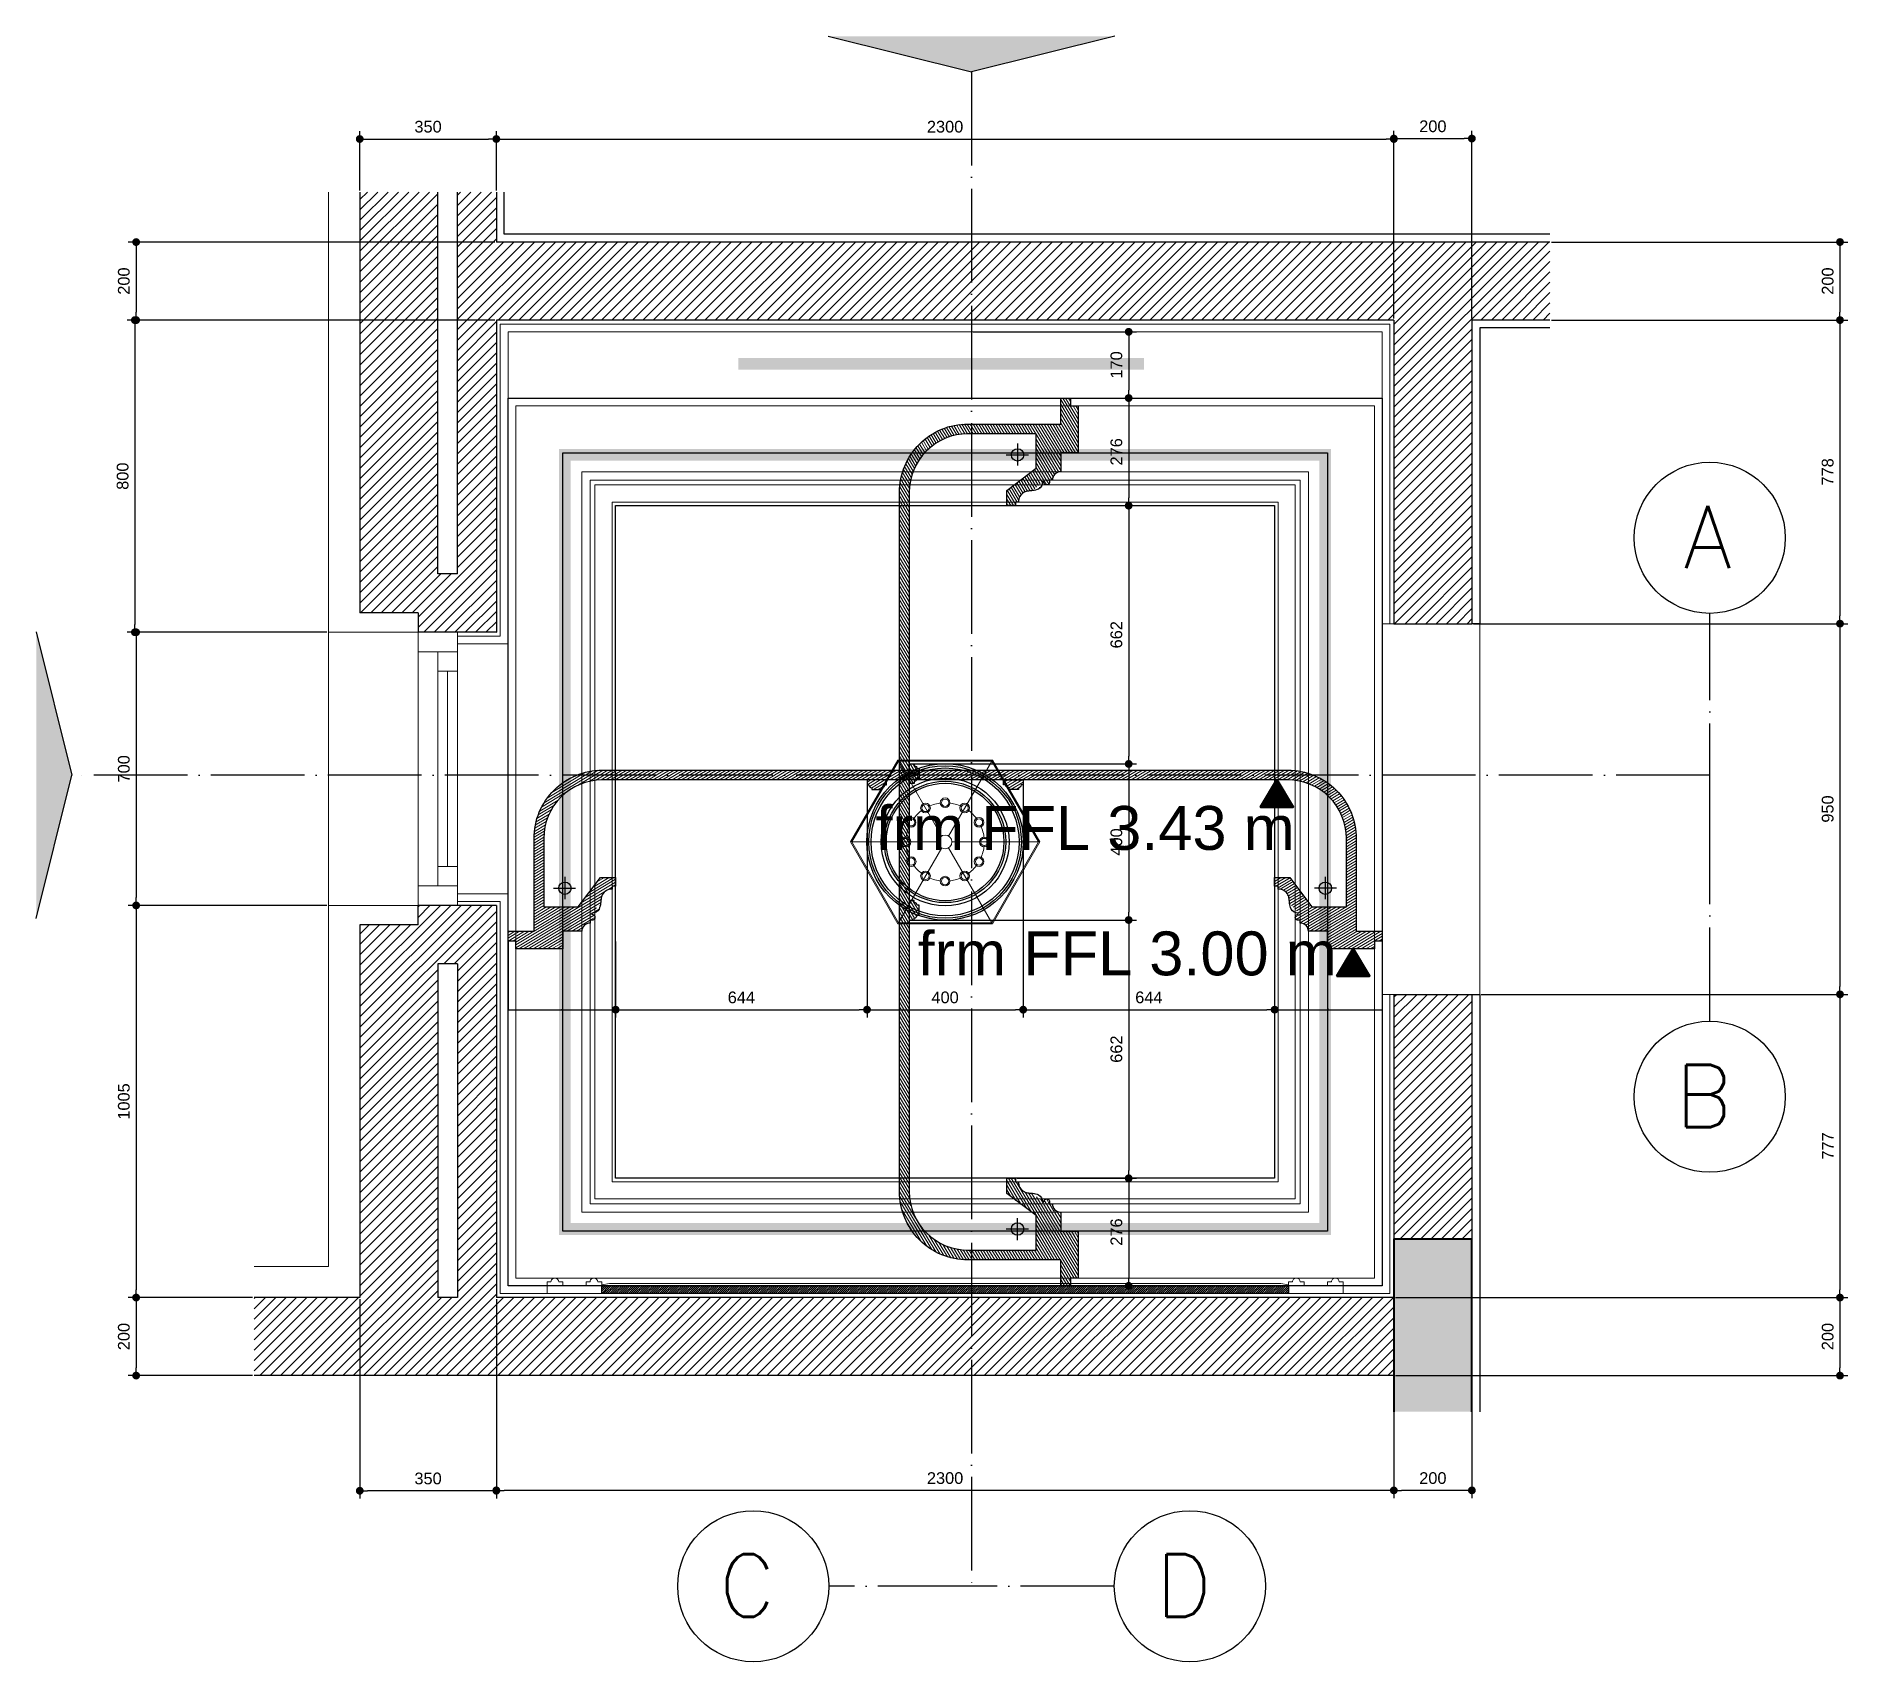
# Model space of a CAD drawing. Header units: inches. Extents: x 193287 to 241687, y 437648 to 550079.
# Drawn here: x 213574 to 218217, y 458639 to 462805 of the extents above; entities that cross this region are included whole.
import ezdxf

# ---------------------------------------------------------------- set-up
doc = ezdxf.new("R2010")
doc.units = ezdxf.units.IN
doc.header["$MEASUREMENT"] = 0
doc.linetypes.add('ACAD_ISO04W100', pattern=[30, 24, -3, 0, -3])
doc.linetypes.add('HIDDEN', pattern=[0.375, 0.25, -0.125])
for name, color, linetype, lineweight in [('1', 1, 'Continuous', 50), ('CQ gypsum 2', 42, 'Continuous', 0), ('CQ Gypsum Hatch', 8, 'Continuous', 20), ('CQ lighting plan', 7, 'Continuous', 0), ('CQ Marble', 6, 'Continuous', 0), ('CQ Mirror-Glass', 4, 'Continuous', 0), ('CQ plan and elev dimension', 252, 'Continuous', 35), ('CQ wooh hatch', 8, 'HIDDEN', 18), ('Glass', 4, 'Continuous', 0), ('xref grd floor$0$A-DOOR', 134, 'Continuous', 18), ('xref grd floor$0$A-WALL-TILE', 8, 'Continuous', 9), ('xref grd floor$0$XREF-V2-GF_COLS$0$A-COLS', 5, 'Continuous', 40), ('xref grd floor$0$XREF-V2-GF_COLS$0$A-COLS-PATT', 253, 'Continuous', 20)]:
    doc.layers.add(name, color=color, linetype=linetype, lineweight=lineweight)
for name, color, linetype in [('A-DIMESNION-1', 7, 'Continuous'), ('CQ Grg Gypsum', 41, 'Continuous'), ('CQ Light Elevation', 4, 'Continuous'), ('CQ Plaster', 1, 'Continuous'), ('CQ text label', 3, 'Continuous'), ('CQ Wall plan', 3, 'Continuous'), ('CQ Wood Section', 1, 'Continuous'), ('Layer1', 1, 'Continuous'), ('xref grd floor$2$CQ Wall hatch_CHB', 8, 'Continuous')]:
    doc.layers.add(name, color=color, linetype=linetype)
doc.styles.get("Standard").update_dxf_attribs({"font": 'arial.ttf'})
doc.styles.add('STYL-CONCEPT', font='romans.shx')
doc.dimstyles.new('CQ 20', dxfattribs={"dimscale": 0.2, "dimtxt": 150, "dimasz": 100, "dimexe": 100, "dimexo": 20, "dimgap": 80, "dimtad": 1, "dimdec": 0, "dimzin": 0, "dimdsep": 46, "dimtxsty": 'Standard', "dimblk": 'DOT', "dimcen": 100, "dimclrd": 1, "dimclre": 1, "dimclrt": 3, "dimadec": 0, "dimazin": 0, "dimtfac": 1, "dimtdec": 0, "dimtofl": 0, "dimtmove": 0, "dimatfit": 3, "dimfxl": 1, "dimtolj": 1, "dimtzin": 0, "dimlwd": -1, "dimarcsym": 0})
doc.dimstyles.new('CQ Anno', dxfattribs={"dimscale": 40, "dimtxt": 2.2, "dimasz": 1.5, "dimexe": 1, "dimexo": 0.5, "dimgap": 0.5, "dimtad": 1, "dimrnd": 1, "dimdsep": 46, "dimtxsty": 'Standard', "dimblk": 'DOT', "dimcen": 0.0025, "dimdle": 0.5, "dimclrd": 251, "dimclre": 251, "dimclrt": 2, "dimazin": 2, "dimtfac": 1, "dimtix": 1, "dimtmove": 1, "dimatfit": 0, "dimldrblk": 'DOT', "dimfxl": 50, "dimtolj": 1, "dimtzin": 0, "dimlwd": -1, "dimarcsym": 1})
pattern_1 = [(45, (0, 0), (-13.25825215, 13.25825215), [])]

msp = doc.modelspace()

# ---------------------------------------------------------------- texts
at = {"layer": 'CQ text label'}
for s, p in [(' frm FFL 3.43 m', (215681.693, 460719.409, -0.001)), (' frm FFL 3.00 m', (215789.495, 460397.864, -0.001))]:
    msp.add_text(s, height=112.5, rotation=0, dxfattribs=at).set_placement(p)

# ---------------------------------------------------------------- blocks, each defined once
blk = doc.blocks.new('gf15 WC wall plan')
at = {"layer": 'xref grd floor$0$XREF-V2-GF_COLS$0$A-COLS-PATT', "extrusion": (-4.88522e-08, 5.98593e-09, 1)}
blk.add_hatch(color=256, dxfattribs=at).paths.add_polyline_path([(210693.8, 459279.4), (210893.8, 459279.4), (210893.8, 459722.1), (210693.8, 459722.1)])
at = {"layer": 'xref grd floor$2$CQ Wall hatch_CHB', "extrusion": (-4.88522e-08, 5.98593e-09, 1)}
h = blk.add_hatch(dxfattribs=at)
h.set_pattern_fill('ANSI31,_O', color=8, scale=150)
h.set_pattern_definition(pattern_1)
h.paths.add_polyline_path([(208393.9, 462405.3), (208293.9, 462405.3), (208293.8, 461427.2), (208243.8, 461427.2), (208243.9, 462405.3), (208043.9, 462405.3), (208043.9, 461327.2), (208193.8, 461327.2), (208193.8, 461277.2), (208393.9, 461277.2), (208393.9, 462077.2), (210693.9, 462077.2), (210693.8, 461299.1), (210893.8, 461299.1), (210893.9, 462077.2), (211093.6, 462077.2), (211093.6, 462277.2), (208393.9, 462277.2)])
h = blk.add_hatch(dxfattribs=at)
h.set_pattern_fill('ANSI31,_O', color=8, scale=150)
h.set_pattern_definition(pattern_1)
h.paths.add_polyline_path([(208293.9, 459572.2), (208243.9, 459572.2), (208243.9, 460427.2), (208293.9, 460427.2)], flags=16)
h.paths.add_polyline_path([(207773.1, 459572.2), (207773.1, 459372.2), (210693.9, 459372.2), (210693.9, 459572.2), (208393.9, 459572.2), (208393.9, 460527.2), (208393.8, 460577.1), (208193.8, 460577.1), (208193.9, 460527.2), (208043.9, 460527.2), (208043.9, 459572.2)])
h = blk.add_hatch(dxfattribs=at)
h.set_pattern_fill('ANSI31,_O', color=8, scale=150)
h.set_pattern_definition(pattern_1)
h.paths.add_polyline_path([(210893.9, 460349.1), (210693.8, 460349.1), (210693.9, 459722.2), (210893.9, 459722.2)])
at = {"layer": 'CQ Plaster', "elevation": 0}
for points in [[(211093.6, 462297.1), (208413.8, 462297.1), (208413.8, 462405.3)], [(211093.6, 462057.1), (210913.8, 462057.1), (210913.8, 461299.1), (210893.8, 461299.1)], [(211093.6, 462057.1), (210913.8, 462057.1)], [(210893.8, 460349.1), (210913.8, 460349.1), (210913.8, 459279.4)]]:
    blk.add_lwpolyline(points, dxfattribs=at)
at = {"layer": 'CQ Wall plan', "extrusion": (-4.88522e-08, 5.98593e-09, 1)}
for p, q in [((208043.8, 462405.3, 0), (208043.8, 461327.1, 0)), ((208043.8, 462405.3, 0), (208043.8, 461327.1, 0)), ((208043.8, 462405.3, 0), (208043.8, 461327.1, 0)), ((208243.8, 461427.1, 0), (208243.8, 462405.3, 0)), ((208243.8, 461427.1, 0), (208243.8, 462405.3, 0)), ((208243.8, 461427.1, 0), (208243.8, 462405.3, 0)), ((208293.8, 461427.1, 0), (208293.8, 462405.3, 0)), ((208293.8, 461427.1, 0), (208293.8, 462405.3, 0)), ((208293.8, 461427.1, 0), (208293.8, 462405.3, 0)), ((208393.8, 462405.3, 0), (208393.8, 462277.1, 0)), ((208393.8, 462405.3, 0), (208393.8, 462277.1, 0)), ((208393.8, 462405.3, 0), (208393.8, 462277.1, 0)), ((211093.6, 462277.1, 0), (208393.8, 462277.1, 0)), ((211093.6, 462277.1, 0), (208393.8, 462277.1, 0)), ((211093.6, 462277.1, 0), (208393.8, 462277.1, 0)), ((208393.8, 462077.1, 0), (208393.8, 461277.1, 0)), ((210693.8, 462077.1, 0), (208393.8, 462077.1, 0)), ((208393.8, 462077.1, 0), (208393.8, 461277.1, 0)), ((210693.8, 462077.1, 0), (208393.8, 462077.1, 0)), ((208393.8, 462077.1, 0), (208393.8, 461277.1, 0)), ((210693.8, 462077.1, 0), (208393.8, 462077.1, 0)), ((210693.8, 462077.1, 0), (210693.8, 461299.1, 0)), ((210693.8, 462077.1, 0), (210693.8, 461299.1, 0)), ((210693.8, 462077.1, 0), (210693.8, 461299.1, 0)), ((210893.8, 462077.1, 0), (210893.8, 461299.1, 0)), ((211093.6, 462077.1, 0), (210893.8, 462077.1, 0)), ((210893.8, 462077.1, 0), (210893.8, 461299.1, 0)), ((211093.6, 462077.1, 0), (210893.8, 462077.1, 0)), ((210893.8, 462077.1, 0), (210893.8, 461299.1, 0)), ((211093.6, 462077.1, 0), (210893.8, 462077.1, 0)), ((208293.8, 461427.1, 0), (208243.8, 461427.1, 0)), ((208293.8, 461427.1, 0), (208243.8, 461427.1, 0)), ((208293.8, 461427.1, 0), (208243.8, 461427.1, 0)), ((208193.8, 461327.1, 0), (208043.8, 461327.1, 0)), ((208193.8, 461327.1, 0), (208043.8, 461327.1, 0)), ((208193.8, 461327.1, 0), (208043.8, 461327.1, 0)), ((208193.8, 461327.1, 0), (208193.8, 461277.1, 0)), ((208193.8, 461327.1, 0), (208193.8, 461277.1, 0)), ((208193.8, 461327.1, 0), (208193.8, 461277.1, 0)), ((208393.8, 461277.1, 0), (208193.8, 461277.1, 0)), ((208393.8, 461277.1, 0), (208193.8, 461277.1, 0)), ((208393.8, 461277.1, 0), (208193.8, 461277.1, 0)), ((208393.8, 460577.1, 0), (208193.8, 460577.1, 0)), ((208193.8, 460527.1, 0), (208193.8, 460577.1, 0)), ((208393.8, 460577.1, 0), (208193.8, 460577.1, 0)), ((208193.8, 460527.1, 0), (208193.8, 460577.1, 0)), ((208393.8, 460577.1, 0), (208193.8, 460577.1, 0)), ((208193.8, 460527.1, 0), (208193.8, 460577.1, 0)), ((208393.8, 460577.1, 0), (208393.8, 459572.1, 0)), ((208393.8, 460577.1, 0), (208393.8, 459572.1, 0)), ((208393.8, 460577.1, 0), (208393.8, 459572.1, 0)), ((208043.8, 460527.1, 0), (208043.8, 459572.1, 0)), ((208193.8, 460527.1, 0), (208043.8, 460527.1, 0)), ((208043.8, 460527.1, 0), (208043.8, 459572.1, 0)), ((208193.8, 460527.1, 0), (208043.8, 460527.1, 0)), ((208043.8, 460527.1, 0), (208043.8, 459572.1, 0)), ((208193.8, 460527.1, 0), (208043.8, 460527.1, 0)), ((208243.8, 460427.1, 0), (208243.8, 459572.1, 0)), ((208293.8, 460427.1, 0), (208243.8, 460427.1, 0)), ((208243.8, 460427.1, 0), (208243.8, 459572.1, 0)), ((208293.8, 460427.1, 0), (208243.8, 460427.1, 0)), ((208243.8, 460427.1, 0), (208243.8, 459572.1, 0)), ((208293.8, 460427.1, 0), (208243.8, 460427.1, 0)), ((208293.8, 460427.1, 0), (208293.8, 459572.1, 0)), ((208293.8, 460427.1, 0), (208293.8, 459572.1, 0)), ((208293.8, 460427.1, 0), (208293.8, 459572.1, 0)), ((210693.8, 460349.1, 0), (210693.8, 459722.1, 0)), ((210893.8, 460349.1, 0), (210893.8, 459722.1, 0)), ((210893.8, 460349.1, 0), (210893.8, 459722.1, 0)), ((210893.8, 460349.1, 0), (210893.8, 459722.1, 0)), ((208043.8, 459572.1, 0), (207773.1, 459572.1, 0)), ((208043.8, 459572.1, 0), (207773.1, 459572.1, 0)), ((208043.8, 459572.1, 0), (207773.1, 459572.1, 0)), ((208293.8, 459572.1, 0), (208243.8, 459572.1, 0)), ((208293.8, 459572.1, 0), (208243.8, 459572.1, 0)), ((208293.8, 459572.1, 0), (208243.8, 459572.1, 0)), ((210693.8, 459572.1, 0), (208393.8, 459572.1, 0)), ((210693.8, 459572.1, 0), (208393.8, 459572.1, 0)), ((210693.8, 459572.1, 0), (208393.8, 459572.1, 0)), ((210693.8, 459372.1, 0), (207773.1, 459372.1, 0)), ((210693.8, 459372.1, 0), (207773.1, 459372.1, 0)), ((210693.8, 459372.1, 0), (207773.1, 459372.1, 0))]:
    blk.add_line(p, q, dxfattribs=at)
at = {"layer": 'CQ Wall plan'}
for p, q in [((210693.8, 461299.1, 0), (210893.8, 461299.1, 0)), ((210693.8, 460349.1, 0), (210893.8, 460349.1, 0))]:
    blk.add_line(p, q, dxfattribs=at)
at = {"layer": 'xref grd floor$0$A-DOOR', "extrusion": (-4.88522e-08, 5.98593e-09, 1)}
for p, q in [((208293.8, 461277.1, 0), (208293.8, 460577.1, 0)), ((208293.8, 461277.1, 0), (208293.8, 460577.1, 0)), ((208293.8, 461277.1, 0), (208293.8, 460577.1, 0)), ((208243.7, 461177.1, 0), (208293.7, 461177.1, 0)), ((208243.7, 461177.1, 0), (208293.7, 461177.1, 0)), ((208243.7, 461177.1, 0), (208293.7, 461177.1, 0)), ((208268.7, 461177.1, 0), (208268.8, 460677.1, 0)), ((208268.7, 461177.1, 0), (208268.8, 460677.1, 0)), ((208268.7, 461177.1, 0), (208268.8, 460677.1, 0)), ((208243.8, 460677.1, 0), (208293.8, 460677.1, 0)), ((208243.8, 460677.1, 0), (208293.8, 460677.1, 0)), ((208243.8, 460677.1, 0), (208293.8, 460677.1, 0))]:
    blk.add_line(p, q, dxfattribs=at)
at = {"layer": 'xref grd floor$0$A-DOOR', "extrusion": (-4.88522e-08, 5.98593e-09, 1), "elevation": 0}
for points in [[(208193.8, 461277.1), (208293.8, 461277.1), (208293.8, 460577.1), (208193.8, 460577.1)], [(208193.8, 461277.1), (208293.8, 461277.1), (208293.8, 461227.1), (208193.8, 461227.1)], [(208193.8, 461277.1), (208293.8, 461277.1), (208293.8, 460577.1), (208193.8, 460577.1)], [(208193.8, 461277.1), (208293.8, 461277.1), (208293.8, 461227.1), (208193.8, 461227.1)], [(208193.8, 461277.1), (208293.8, 461277.1), (208293.8, 460577.1), (208193.8, 460577.1)], [(208193.8, 461277.1), (208293.8, 461277.1), (208293.8, 461227.1), (208193.8, 461227.1)], [(208243.7, 461227.1), (208293.8, 461227.1), (208293.8, 460627.1), (208243.8, 460627.1)], [(208243.7, 461227.1), (208293.8, 461227.1), (208293.8, 460627.1), (208243.8, 460627.1)], [(208243.7, 461227.1), (208293.8, 461227.1), (208293.8, 460627.1), (208243.8, 460627.1)], [(208193.8, 460577.1), (208293.8, 460577.1), (208293.8, 460627.1), (208193.8, 460627.1)], [(208193.8, 460577.1), (208293.8, 460577.1), (208293.8, 460627.1), (208193.8, 460627.1)], [(208193.8, 460577.1), (208293.8, 460577.1), (208293.8, 460627.1), (208193.8, 460627.1)]]:
    blk.add_lwpolyline(points, close=True, dxfattribs=at)
at = {"layer": 'xref grd floor$0$A-WALL-TILE'}
for p, q in [((207963.8, 461277.1, 0), (207963.8, 462405.3, 0)), ((207963.8, 461277.1, 0), (207963.8, 460577.2, 0)), ((207963.8, 459652.1, 0), (207963.8, 460577.1, 0))]:
    blk.add_line(p, q, dxfattribs=at)
at = {"layer": 'xref grd floor$0$A-WALL-TILE', "extrusion": (-4.88522e-08, 5.98593e-09, 1)}
for p, q in [((208193.8, 461277.1, 0), (207963.8, 461277.1, 0)), ((208193.8, 461277.1, 0), (207963.8, 461277.1, 0)), ((208193.8, 461277.1, 0), (207963.8, 461277.1, 0)), ((208193.8, 460577.1, 0), (207963.8, 460577.1, 0)), ((208193.8, 460577.1, 0), (207963.8, 460577.1, 0)), ((208193.8, 460577.1, 0), (207963.8, 460577.1, 0)), ((207773.1, 459652.1, 0), (207963.8, 459652.1, 0)), ((207773.1, 459652.1, 0), (207963.8, 459652.1, 0)), ((207773.1, 459652.1, 0), (207963.8, 459652.1, 0))]:
    blk.add_line(p, q, dxfattribs=at)
at = {"layer": 'xref grd floor$0$XREF-V2-GF_COLS$0$A-COLS', "extrusion": (-4.88522e-08, 5.98593e-09, 1), "elevation": 0}
blk.add_lwpolyline([(210893.8, 459279.4), (210893.8, 459722.1), (210693.8, 459722.1), (210693.8, 459279.4)], dxfattribs=at)
blk.add_lwpolyline([(210893.8, 459279.4), (210893.8, 459722.1), (210693.8, 459722.1), (210693.8, 459279.4)], dxfattribs=at)
blk = doc.blocks.new('gf15 marble')
at = {"layer": 'CQ Marble'}
for p, q in [((210663.8, 461877.1, 0), (208423.8, 461877.1, 0)), ((210663.8, 461299.1, 0), (210683.8, 461299.1, 0)), ((208423.8, 461247.1, 0), (208423.8, 460607.1, 0)), ((208523.8, 459602.1, 0), (208523.8, 459582.1, 0)), ((210563.8, 459602.1, 0), (210563.8, 459582.1, 0))]:
    blk.add_line(p, q, dxfattribs=at)
at = {"layer": 'CQ Marble', "elevation": 0}
for points in [[(210683.8, 461299.1), (210683.8, 462067.1), (208403.8, 462067.1), (208403.8, 461267.1), (208293.8, 461267.1)], [(210663.8, 461299.1), (210663.8, 462047.1), (208423.8, 462047.1), (208423.8, 461247.1), (208293.8, 461247.1)], [(208293.8, 460607.1), (208423.8, 460607.1), (208423.8, 459602.1), (208523.8, 459602.1)], [(208293.8, 460587.1), (208403.8, 460587.1), (208403.8, 459582.1), (208523.8, 459582.1)], [(210563.8, 459582.1), (210683.8, 459582.1), (210683.8, 460349.1)], [(210563.8, 459602.1), (210663.8, 459602.1), (210663.8, 460349.1)], [(210683.8, 460349.1), (210663.8, 460349.1)]]:
    blk.add_lwpolyline(points, dxfattribs=at)
blk = doc.blocks.new('gf15 section line')
at = {"layer": 'Layer1'}
for points in [[(215100.9, 463865.8), (215468.1, 463774.8), (215468.1, 463865.8)], [(215835.2, 463865.8), (215468.1, 463774.8), (215468.1, 463865.8)], [(213071.2, 462339.2), (213162.2, 461972.1), (213071.2, 461972.1)], [(213071.2, 461604.9), (213162.2, 461972.1), (213071.2, 461972.1)]]:
    blk.add_hatch(color=256, dxfattribs=at).paths.add_polyline_path(points)
for p, q in [((215100.9, 463865.8, 0), (215468.1, 463774.8, 0)), ((215835.2, 463865.8, 0), (215468.1, 463774.8, 0)), ((213071.2, 462339.2, 0), (213162.2, 461972.1, 0)), ((213071.2, 461604.9, 0), (213162.2, 461972.1, 0))]:
    blk.add_line(p, q, dxfattribs=at)
at = {"layer": 'Layer1', "linetype": 'ACAD_ISO04W100', "ltscale": 10}
for p, q in [((215468.1, 463774.8, 0), (215468.1, 459893.6, 0)), ((217359.7, 461864.2, 0), (217359.7, 462386.8, 0)), ((217359.7, 461341.6, 0), (217359.7, 461864.2, 0)), ((215468.1, 459893.6, 0), (215102.3, 459893.6, 0)), ((215833.9, 459893.6, 0), (215468.1, 459893.6, 0))]:
    blk.add_line(p, q, dxfattribs=at)
at = {"layer": 'Layer1', "linetype": 'ACAD_ISO04W100', "ltscale": 10, "elevation": 0}
blk.add_lwpolyline([(217359.7, 461972.1), (213162.2, 461972.1), (213162.2, 461972.1)], dxfattribs=at)
at = {"layer": 'Layer1'}
for centre in [(217359.7, 462580.4, 0), (217359.7, 461148, 0), (214908.6, 459893.6, 0), (216027.5, 459893.6, 0)]:
    blk.add_circle(centre, 193.6, dxfattribs=at)
at = {"layer": 'Layer1', "char_height": 159.9, "attachment_point": 3, "style": 'STYL-CONCEPT'}
for s, insert in [('A', (217416.2, 462662.2, 0)), ('B', (217416.2, 461229.7, 0)), ('C', (214965.1, 459975.4, 0)), ('D', (216084, 459975.4, 0))]:
    blk.add_mtext_dynamic_manual_height_columns(s, width=200.816, gutter_width=150, heights=[0], dxfattribs=dict(at, insert=insert))
blk = doc.blocks.new('SECTION CEILING A AND B')
at = {"layer": 'CQ Gypsum Hatch', "extrusion": (-4.88522e-08, 5.98593e-09, 1)}
h = blk.add_hatch(dxfattribs=at)
h.set_pattern_fill('ANSI31', color=256, scale=50, angle=166.028577, style=0)
edge = h.paths.add_edge_path()
edge.add_line((208443.8, 454500), (208423.8, 454500))
edge.add_line((208423.8, 454500), (208423.8, 454525))
edge.add_line((208423.8, 454525), (208490.3, 454525))
edge.add_line((208490.3, 454525), (208490.3, 454763.1))
edge.add_arc((208665.3, 454763.1), 175, 90, 180, ccw=False)
edge.add_line((208665.3, 454938.1), (210422.3, 454938.1))
edge.add_arc((210422.3, 454763.1), 175, 0, 90, ccw=False)
edge.add_line((210597.3, 454763.1), (210597.3, 454525))
edge.add_line((210597.3, 454525), (210663.8, 454525))
edge.add_line((210663.8, 454525), (210663.8, 454500))
edge.add_line((210663.8, 454500), (210643.8, 454500))
edge.add_line((210643.8, 454500), (210643.8, 454480))
edge.add_line((210643.8, 454480), (210523.8, 454480))
edge.add_line((210523.8, 454480), (210523.8, 454525))
edge.add_line((210523.8, 454525), (210474.8, 454525))
edge.add_arc((210453.8, 454525), 21, 0, 90)
edge.add_line((210453.8, 454546), (210453.8, 454555))
edge.add_arc((210448.9, 454561.1), 7.8, 90, 308.4673, ccw=False)
edge.add_line((210448.9, 454568.9), (210448.9, 454571.9))
edge.add_arc((210446.8, 454589.9), 18.1, 205.7715, 276.831, ccw=False)
edge.add_arc((210479.8, 454602.8), 53.5, 186.1636, 202.8448, ccw=False)
edge.add_arc((210094.3, 454569.4), 333.5, 4.7514, 6.5687)
edge.add_arc((210389.8, 454603.5), 35.9, 6.5273, 25.3967)
edge.add_arc((210398, 454605.1), 28, 29.519, 91.8217)
edge.add_line((210397.1, 454633.1), (210397.1, 454640.6))
edge.add_line((210397.1, 454640.6), (210388.1, 454640.6))
edge.add_line((210388.1, 454640.6), (210388.1, 454663.1))
edge.add_line((210388.1, 454663.1), (210427.2, 454663.1))
edge.add_line((210427.2, 454663.1), (210483.8, 454588.1))
edge.add_line((210483.8, 454588.1), (210572.3, 454588.1))
edge.add_line((210572.3, 454588.1), (210572.3, 454763.1))
edge.add_arc((210422.3, 454763.1), 150, 0, 90)
edge.add_line((210422.3, 454913.1), (208665.3, 454913.1))
edge.add_arc((208665.3, 454763.1), 150, 90, 180)
edge.add_line((208515.3, 454763.1), (208515.3, 454588.1))
edge.add_line((208515.3, 454588.1), (208603.8, 454588.1))
edge.add_line((208603.8, 454588.1), (208660.4, 454663.1))
edge.add_line((208660.4, 454663.1), (208699.5, 454663.1))
edge.add_line((208699.5, 454663.1), (208699.5, 454640.6))
edge.add_line((208699.5, 454640.6), (208690.5, 454640.6))
edge.add_line((208690.5, 454640.6), (208690.5, 454633.1))
edge.add_arc((208689.6, 454605.1), 28, 88.1783, 150.481)
edge.add_arc((208697.7, 454603.5), 35.9, 154.6033, 173.4727)
edge.add_arc((208993.3, 454569.4), 333.5, 173.4313, 175.2486)
edge.add_arc((208607.8, 454602.8), 53.5, -22.8448, -6.1636, ccw=False)
edge.add_arc((208640.8, 454589.9), 18.1, 263.169, 334.2285, ccw=False)
edge.add_line((208638.6, 454571.9), (208638.6, 454568.9))
edge.add_arc((208638.6, 454561.1), 7.8, -128.4673, 90, ccw=False)
edge.add_line((208633.8, 454555), (208633.8, 454546))
edge.add_arc((208633.8, 454525), 21, 90, 180)
edge.add_line((208612.8, 454525), (208563.8, 454525))
edge.add_line((208563.8, 454525), (208563.8, 454480))
edge.add_line((208563.8, 454480), (208443.8, 454480))
edge.add_line((208443.8, 454480), (208443.8, 454500))
h = blk.add_hatch(dxfattribs=at)
h.set_pattern_fill('ANSI31', color=256, scale=50, angle=166.028577, style=0)
edge = h.paths.add_edge_path()
edge.add_line((209743.8, 454913.1), (209743.8, 454900.1))
edge.add_line((209743.8, 454900.1), (209738.8, 454900.1))
edge.add_arc((209731.7, 454900.2), 7.08, -89.9414, -0.0586, ccw=False)
edge.add_line((209731.8, 454893.1), (209731.8, 454888.1))
edge.add_line((209731.8, 454888.1), (209705.9, 454888.1))
edge.add_line((209705.9, 454888.1), (209705.9, 454893.1))
edge.add_arc((209705.9, 454900.2), 7.08, 180.0586, 269.9414, ccw=False)
edge.add_line((209698.8, 454900.1), (209693.8, 454900.1))
edge.add_line((209693.8, 454900.1), (209693.8, 454913.1))
edge.add_line((209693.8, 454913.1), (209743.8, 454913.1))
edge = h.paths.add_edge_path()
edge.add_line((209343.7, 454913.1), (209343.7, 454900.1))
edge.add_line((209343.7, 454900.1), (209348.7, 454900.1))
edge.add_arc((209355.8, 454900.2), 7.08, 180.0586, 269.9414)
edge.add_line((209355.8, 454893.1), (209355.8, 454888.1))
edge.add_line((209355.8, 454888.1), (209381.7, 454888.1))
edge.add_line((209381.7, 454888.1), (209381.7, 454893.1))
edge.add_arc((209381.7, 454900.2), 7.08, 270.0586, 359.9414)
edge.add_line((209388.7, 454900.1), (209393.7, 454900.1))
edge.add_line((209393.7, 454900.1), (209393.7, 454913.1))
edge.add_line((209393.7, 454913.1), (209343.7, 454913.1))
at = {"layer": 'CQ Grg Gypsum', "extrusion": (-4.88522e-08, 5.98593e-09, 1), "elevation": 0}
blk.add_lwpolyline([(208443.8, 454500), (208423.8, 454500), (208423.8, 454525), (208490.3, 454525), (208490.3, 454763.1, -0.414214), (208665.3, 454938.1), (210422.3, 454938.1, -0.414214), (210597.3, 454763.1), (210597.3, 454525), (210663.8, 454525), (210663.8, 454500), (210643.8, 454500), (210643.8, 454480), (210523.8, 454480), (210523.8, 454525), (210474.8, 454525, 0.414214), (210453.8, 454546), (210453.8, 454555, -1.408012), (210448.9, 454568.9), (210448.9, 454571.9, -0.320389), (210430.5, 454582, -0.072914), (210426.6, 454597.1, 0.007929), (210425.5, 454607.6, 0.08252), (210422.3, 454618.9, 0.278747), (210397.1, 454633.1), (210397.1, 454640.6), (210388.1, 454640.6), (210388.1, 454663.1), (210427.2, 454663.1), (210483.8, 454588.1), (210572.3, 454588.1), (210572.3, 454763.1, 0.414214), (210422.3, 454913.1), (208665.3, 454913.1, 0.414214), (208515.3, 454763.1), (208515.3, 454588.1), (208603.8, 454588.1), (208660.4, 454663.1), (208699.5, 454663.1), (208699.5, 454640.6), (208690.5, 454640.6), (208690.5, 454633.1, 0.278747), (208665.3, 454618.9, 0.08252), (208662, 454607.6, 0.007929), (208661, 454597.1, -0.072914), (208657.1, 454582, -0.320389), (208638.6, 454571.9), (208638.6, 454568.9, -1.408012), (208633.8, 454555), (208633.8, 454546, 0.414214), (208612.8, 454525), (208563.8, 454525), (208563.8, 454480), (208443.8, 454480)], format="xyb", close=True, dxfattribs=at)
for points in [[(209343.7, 454913.1), (209343.7, 454900.1), (209348.7, 454900.1, 0.413614), (209355.8, 454893.1), (209355.8, 454888.1), (209381.7, 454888.1), (209381.7, 454888.1), (209381.7, 454893.1, 0.413614), (209388.7, 454900.1), (209393.7, 454900.1), (209393.7, 454913.1), (209343.7, 454913.1)], [(209743.8, 454913.1), (209743.8, 454900.1), (209738.8, 454900.1, -0.413614), (209731.8, 454893.1), (209731.8, 454888.1), (209705.9, 454888.1), (209705.9, 454888.1), (209705.9, 454893.1, -0.413614), (209698.8, 454900.1), (209693.8, 454900.1), (209693.8, 454913.1), (209743.8, 454913.1)]]:
    blk.add_lwpolyline(points, format="xyb", dxfattribs=at)
at = {"layer": 'CQ Light Elevation', "extrusion": (-4.88522e-08, 5.98593e-09, 1), "elevation": 0}
for points in [[(208540.5, 454635.5), (208596.8, 454635.5)], [(208569.5, 454664.7), (208569.5, 454607.6)], [(210547, 454635.5), (210490.7, 454635.5)], [(210518.1, 454664.7), (210518.1, 454607.6)]]:
    blk.add_lwpolyline(points, dxfattribs=at)
at = {"layer": 'CQ Light Elevation', "extrusion": (-4.88522e-08, 5.98593e-09, 1)}
for centre in [(208569.5, 454635.5, 0), (210518.1, 454635.5, 0)]:
    blk.add_circle(centre, 15.9, dxfattribs=at)
blk = doc.blocks.new('SECTION CEILING C AND D')
at = {"layer": 'CQ Gypsum Hatch'}
h = blk.add_hatch(dxfattribs=at)
h.set_pattern_fill('ANSI31', color=256, scale=50, angle=166.028577, style=0)
edge = h.paths.add_edge_path()
edge.add_line((221496.4, 451355.6), (221476.4, 451355.6))
edge.add_line((221476.4, 451355.6), (221476.4, 451380.6))
edge.add_line((221476.4, 451380.6), (221542.9, 451380.6))
edge.add_line((221542.9, 451380.6), (221542.9, 451618.6))
edge.add_arc((221717.9, 451618.6), 175, 90, 180, ccw=False)
edge.add_line((221717.9, 451793.6), (223510, 451793.6))
edge.add_arc((223510, 451618.6), 175, 0, 90, ccw=False)
edge.add_line((223685, 451618.6), (223685, 451380.6))
edge.add_line((223685, 451380.6), (223751.6, 451380.6))
edge.add_line((223751.6, 451380.6), (223751.6, 451355.6))
edge.add_line((223751.6, 451355.6), (223731.6, 451355.6))
edge.add_line((223731.6, 451355.6), (223731.6, 451335.6))
edge.add_line((223731.6, 451335.6), (223611.5, 451335.6))
edge.add_line((223611.5, 451335.6), (223611.5, 451380.6))
edge.add_line((223611.5, 451380.6), (223562.5, 451380.6))
edge.add_arc((223541.5, 451380.6), 21, 0, 90)
edge.add_line((223541.5, 451401.6), (223541.5, 451410.6))
edge.add_arc((223536.7, 451416.7), 7.8, 90, 308.4673, ccw=False)
edge.add_line((223536.7, 451424.5), (223536.7, 451427.5))
edge.add_arc((223534.5, 451445.5), 18.1, 205.7715, 276.831, ccw=False)
edge.add_arc((223567.5, 451458.4), 53.5, 186.1636, 202.8448, ccw=False)
edge.add_arc((223182, 451425), 333.5, 4.7514, 6.5687)
edge.add_arc((223477.6, 451459.1), 35.9, 6.5273, 25.3967)
edge.add_arc((223485.8, 451460.7), 28, 29.519, 91.8217)
edge.add_line((223484.9, 451488.6), (223484.9, 451496.1))
edge.add_line((223484.9, 451496.1), (223475.9, 451496.1))
edge.add_line((223475.9, 451496.1), (223475.9, 451518.6))
edge.add_line((223475.9, 451518.6), (223514.9, 451518.6))
edge.add_line((223514.9, 451518.6), (223571.5, 451443.6))
edge.add_line((223571.5, 451443.6), (223660, 451443.6))
edge.add_line((223660, 451443.6), (223660, 451618.6))
edge.add_arc((223510, 451618.6), 150, 0, 90)
edge.add_line((223510, 451768.6), (221717.9, 451768.6))
edge.add_arc((221717.9, 451618.6), 150, 90, 180)
edge.add_line((221567.9, 451618.6), (221567.9, 451443.6))
edge.add_line((221567.9, 451443.6), (221656.4, 451443.6))
edge.add_line((221656.4, 451443.6), (221713, 451518.6))
edge.add_line((221713, 451518.6), (221752, 451518.6))
edge.add_line((221752, 451518.6), (221752, 451496.1))
edge.add_line((221752, 451496.1), (221743, 451496.1))
edge.add_line((221743, 451496.1), (221743, 451488.6))
edge.add_arc((221742.2, 451460.7), 28, 88.1783, 150.481)
edge.add_arc((221750.3, 451459.1), 35.9, 154.6033, 173.4727)
edge.add_arc((222045.9, 451425), 333.5, 173.4313, 175.2486)
edge.add_arc((221660.4, 451458.4), 53.5, 337.1552, 353.8364, ccw=False)
edge.add_arc((221693.4, 451445.5), 18.1, 263.169, 334.2285, ccw=False)
edge.add_line((221691.2, 451427.5), (221691.2, 451424.5))
edge.add_arc((221691.2, 451416.7), 7.8, -128.4673, 90, ccw=False)
edge.add_line((221686.4, 451410.6), (221686.4, 451401.6))
edge.add_arc((221686.4, 451380.6), 21, 90, 180)
edge.add_line((221665.4, 451380.6), (221616.4, 451380.6))
edge.add_line((221616.4, 451380.6), (221616.4, 451335.6))
edge.add_line((221616.4, 451335.6), (221496.4, 451335.6))
edge.add_line((221496.4, 451335.6), (221496.4, 451355.6))
at = {"layer": 'CQ Gypsum Hatch', "extrusion": (-4.88522e-08, 5.98593e-09, 1)}
h = blk.add_hatch(dxfattribs=at)
h.set_pattern_fill('ANSI31', color=256, scale=50, angle=166.0286, style=0)
h.set_pattern_definition([(211.0285767, (13070.1735, -3144.4386), (3.22165956, -5.35568947), [])])
edge = h.paths.add_edge_path()
edge.add_line((222814, 451768.6), (222814, 451755.7))
edge.add_line((222814, 451755.7), (222809, 451755.7))
edge.add_arc((222801.9, 451755.7), 7.08, -89.9414, -0.0586, ccw=False)
edge.add_line((222801.9, 451748.6), (222801.9, 451743.6))
edge.add_line((222801.9, 451743.6), (222776.1, 451743.6))
edge.add_line((222776.1, 451743.6), (222776.1, 451748.6))
edge.add_arc((222776.1, 451755.7), 7.08, 180.0586, 269.9414, ccw=False)
edge.add_line((222769, 451755.7), (222764, 451755.7))
edge.add_line((222764, 451755.7), (222764, 451768.6))
edge.add_line((222764, 451768.6), (222814, 451768.6))
edge = h.paths.add_edge_path()
edge.add_line((222413.9, 451768.6), (222413.9, 451755.7))
edge.add_line((222413.9, 451755.7), (222418.9, 451755.7))
edge.add_arc((222426, 451755.7), 7.08, 180.0586, 269.9414)
edge.add_line((222426, 451748.6), (222426, 451743.6))
edge.add_line((222426, 451743.6), (222451.8, 451743.6))
edge.add_line((222451.8, 451743.6), (222451.8, 451748.6))
edge.add_arc((222451.8, 451755.7), 7.08, 270.0586, 359.9414)
edge.add_line((222458.9, 451755.7), (222463.9, 451755.7))
edge.add_line((222463.9, 451755.7), (222463.9, 451768.6))
edge.add_line((222463.9, 451768.6), (222413.9, 451768.6))
at = {"layer": 'CQ Grg Gypsum', "extrusion": (-4.88522e-08, 5.98593e-09, 1), "elevation": 0}
blk.add_lwpolyline([(221496.4, 451355.6), (221476.4, 451355.6), (221476.4, 451380.6), (221542.9, 451380.6), (221542.9, 451618.6, -0.414214), (221717.9, 451793.6), (223510, 451793.6, -0.414214), (223685, 451618.6), (223685, 451380.6), (223751.6, 451380.6), (223751.6, 451355.6), (223731.6, 451355.6), (223731.6, 451335.6), (223611.5, 451335.6), (223611.5, 451380.6), (223562.5, 451380.6, 0.414214), (223541.5, 451401.6), (223541.5, 451410.6, -1.408012), (223536.7, 451424.5), (223536.7, 451427.5, -0.320389), (223518.2, 451437.6, -0.072914), (223514.4, 451452.6, 0.007929), (223513.3, 451463.1, 0.08252), (223510.1, 451474.5, 0.278747), (223484.9, 451488.6), (223484.9, 451496.1), (223475.9, 451496.1), (223475.9, 451518.6), (223514.9, 451518.6), (223571.5, 451443.6), (223660, 451443.6), (223660, 451618.6, 0.414214), (223510, 451768.6), (221717.9, 451768.6, 0.414214), (221567.9, 451618.6), (221567.9, 451443.6), (221656.4, 451443.6), (221713, 451518.6), (221752, 451518.6), (221752, 451496.1), (221743, 451496.1), (221743, 451488.6, 0.278747), (221717.8, 451474.5, 0.08252), (221714.6, 451463.1, 0.007929), (221713.6, 451452.6, -0.072914), (221709.7, 451437.6, -0.320389), (221691.2, 451427.5), (221691.2, 451424.5, -1.408012), (221686.4, 451410.6), (221686.4, 451401.6, 0.414214), (221665.4, 451380.6), (221616.4, 451380.6), (221616.4, 451335.6), (221496.4, 451335.6)], format="xyb", close=True, dxfattribs=at)
for points in [[(222413.9, 451768.6), (222413.9, 451755.7), (222418.9, 451755.7, 0.413614), (222426, 451748.6), (222426, 451743.6), (222451.8, 451743.6), (222451.8, 451743.6), (222451.8, 451748.6, 0.413614), (222458.9, 451755.7), (222463.9, 451755.7), (222463.9, 451768.6), (222413.9, 451768.6)], [(222814, 451768.6), (222814, 451755.7), (222809, 451755.7, -0.413614), (222801.9, 451748.6), (222801.9, 451743.6), (222776.1, 451743.6), (222776.1, 451743.6), (222776.1, 451748.6, -0.413614), (222769, 451755.7), (222764, 451755.7), (222764, 451768.6), (222814, 451768.6)]]:
    blk.add_lwpolyline(points, format="xyb", dxfattribs=at)
at = {"layer": 'CQ Light Elevation', "extrusion": (-4.88522e-08, 5.98593e-09, 1), "elevation": 0}
for points in [[(221622.1, 451520.3), (221622.1, 451463.1)], [(223605.8, 451520.3), (223605.8, 451463.1)], [(221593.1, 451491), (221649.4, 451491)], [(223634.8, 451491), (223578.5, 451491)]]:
    blk.add_lwpolyline(points, dxfattribs=at)
at = {"layer": 'CQ Light Elevation', "extrusion": (-4.88522e-08, 5.98593e-09, 1)}
for centre in [(221622.1, 451491, 0), (223605.8, 451491, 0)]:
    blk.add_circle(centre, 15.9, dxfattribs=at)
blk = doc.blocks.new('vanity gf-15')
at = {"layer": 'CQ wooh hatch', "linetype": 'ByBlock', "extrusion": (-4.88522e-08, 5.98593e-09, 1)}
h = blk.add_hatch(dxfattribs=at)
h.set_pattern_fill('ANSI31', color=256, scale=30, angle=-180)
h.set_pattern_definition([(225, (-5e-09, -129.773), (2.65165043, -2.65165043), [])])
h.paths.add_polyline_path([(210423.8, 459582.1), (208663.8, 459582.1), (208663.8, 459602.1), (210423.8, 459602.1)])
at = {"layer": 'CQ Marble', "color": 6, "extrusion": (-4.88522e-08, 5.98593e-09, 1), "elevation": 0}
for points in [[(208523.8, 459612.1), (208523.8, 459602.1), (208563.8, 459602.1), (208563.8, 459612.1), (208553.8, 459612.1, 0.406322), (208543.8, 459622.1, 0.417323), (208533.8, 459612.1)], [(208623.8, 459612.1), (208623.8, 459602.1), (208663.8, 459602.1), (208663.8, 459612.1), (208653.8, 459612.1, 0.406322), (208643.8, 459622.1, 0.417323), (208633.8, 459612.1)], [(210423.8, 459612.1), (210423.8, 459602.1), (210463.8, 459602.1), (210463.8, 459612.1), (210453.8, 459612.1, 0.406322), (210443.8, 459622.1, 0.417323), (210433.8, 459612.1)], [(210523.8, 459612.1), (210523.8, 459602.1), (210563.8, 459602.1), (210563.8, 459612.1), (210553.8, 459612.1, 0.406322), (210543.8, 459622.1, 0.417323), (210533.8, 459612.1)]]:
    blk.add_lwpolyline(points, format="xyb", close=True, dxfattribs=at)
at = {"layer": 'CQ Marble', "color": 6, "elevation": 0}
for points in [[(208523.8, 459582.1), (208663.8, 459582.1), (208663.8, 459602.1), (208523.8, 459602.1)], [(210423.8, 459582.1), (210563.8, 459582.1), (210563.8, 459602.1), (210423.8, 459602.1)]]:
    blk.add_lwpolyline(points, close=True, dxfattribs=at)
at = {"layer": 'CQ Mirror-Glass', "extrusion": (-4.88522e-08, 5.98593e-09, 1), "elevation": 0}
blk.add_lwpolyline([(208693.5, 459608.1), (208683.8, 459608.1, 0.03724), (208683.8, 459608.1), (208663.8, 459605.1), (208663.8, 459602.1), (208693.5, 459602.1), (210423.8, 459602.1), (210423.8, 459605.1), (210403.8, 459608.1, 0.055906), (210403.8, 459608.1)], format="xyb", close=True, dxfattribs=at)
at = {"layer": 'CQ Wood Section', "extrusion": (-4.88522e-08, 5.98593e-09, 1), "elevation": 0}
blk.add_lwpolyline([(210423.8, 459582.1), (208663.8, 459582.1), (208663.8, 459602.1), (210423.8, 459602.1)], close=True, dxfattribs=at)
blk = doc.blocks.new('A$C0E773A1C')
at = {"layer": 'Glass'}
for p, q in [((0, 239), (0, 17.6)), ((-207, 119.5), (-15.3, 8.8)), ((207, 119.5), (15.3, 8.8)), ((-207, -119.5), (-15.3, -8.8)), ((0, -239), (0, -17.6)), ((207, -119.5), (15.3, -8.8))]:
    blk.add_line(p, q, dxfattribs=at)
for points in [[(-210, -121.2), (0, -242.5), (210, -121.2), (210, 121.2), (0, 242.5), (-210, 121.2)], [(-207, -119.5), (0, -239), (207, -119.5), (207, 119.5), (0, 239), (-207, 119.5)]]:
    blk.add_lwpolyline(points, close=True, dxfattribs=at)
for centre, radius in [((-50.2, 87), 12.4), ((-50.2, 87), 9.26), ((0, 100.5), 12.4), ((0, 100.5), 9.26), ((50.2, 87), 12.4), ((50.2, 87), 9.26), ((-87, 50.2), 12.4), ((-87, 50.2), 9.26), ((87, 50.2), 12.4), ((87, 50.2), 9.26), ((-100.5, 0), 12.4), ((-100.5, 0), 9.26), ((0, 0), 17.6), ((100.5, 0), 12.4), ((100.5, 0), 9.26), ((-87, -50.2), 12.4), ((-87, -50.2), 9.26), ((87, -50.2), 12.4), ((87, -50.2), 9.26), ((-50.2, -87), 12.4), ((-50.2, -87), 9.26), ((0, -100.5), 12.4), ((0, -100.5), 9.26), ((50.2, -87), 12.4), ((50.2, -87), 9.26)]:
    blk.add_circle(centre, radius, dxfattribs=at)
for start, end in [(95.282, 114.718), (65.282, 84.718), (125.282, 144.718), (35.282, 54.718), (155.282, 174.718), (5.282, 24.718), (185.282, 204.718), (335.282, 354.718), (215.282, 234.718), (245.282, 264.718), (275.282, 294.718), (305.282, 324.718)]:
    blk.add_arc((0, 0), 100.5, start, end, dxfattribs=at)
blk = doc.blocks.new('_Dot')
at = {"color": 0, "linetype": 'ByBlock', "lineweight": -2}
blk.add_line((-0.5, 0), (-1, 0), dxfattribs=at)
at = {"color": 0, "linetype": 'ByBlock', "const_width": 0.5}
blk.add_lwpolyline([(-0.25, 0, 1), (0.25, 0, 1)], format="xyb", close=True, dxfattribs=at)
blk = doc.blocks.new('*D594')
at = {"layer": 'A-DIMESNION-1', "color": 1, "lineweight": -2, "ltscale": 0.05, "transparency": 16777216}
for p, q in [((214403.5, 462409.3), (214403.5, 462561.2)), ((214753.5, 462409.3), (214753.5, 462561.2))]:
    blk.add_line(p, q, dxfattribs=at)
at = {"layer": 'A-DIMESNION-1', "color": 1, "ltscale": 0.05, "transparency": 16777216}
blk.add_line((214423.5, 462541.2), (214733.5, 462541.2), dxfattribs=at)
at = {"layer": 'Defpoints', "color": 0, "linetype": 'Continuous', "ltscale": 0.05, "transparency": 16777216}
for p in [(214753.5, 462541.2), (214403.5, 462405.3, 0), (214753.5, 462405.3, 0)]:
    blk.add_point(p, dxfattribs=at)
at = {"layer": 'A-DIMESNION-1', "color": 1, "linetype": 'Continuous', "ltscale": 0.05, "transparency": 16777216, "xscale": 20, "yscale": 20, "zscale": 20, "rotation": 180}
blk.add_blockref('_Dot', (214403.5, 462541.2), dxfattribs=at)
at = {"layer": 'A-DIMESNION-1', "color": 1, "linetype": 'Continuous', "ltscale": 0.05, "transparency": 16777216, "xscale": 20, "yscale": 20, "zscale": 20}
blk.add_blockref('_Dot', (214753.5, 462541.2), dxfattribs=at)
at = {"layer": 'A-DIMESNION-1', "color": 3, "linetype": 'Continuous', "ltscale": 0.05, "transparency": 16777216, "insert": (214578.5, 462572.6), "char_height": 30, "attachment_point": 5}
blk.add_mtext('\\A1;350', dxfattribs=at)
blk = doc.blocks.new('*D595')
at = {"layer": 'A-DIMESNION-1', "color": 1, "lineweight": -2, "ltscale": 0.05, "transparency": 16777216}
for p, q in [((214753.5, 462409.3), (214753.5, 462561.2)), ((217053.5, 462081.1), (217053.5, 462561.2))]:
    blk.add_line(p, q, dxfattribs=at)
at = {"layer": 'A-DIMESNION-1', "color": 1, "ltscale": 0.05, "transparency": 16777216}
blk.add_line((214773.5, 462541.2), (217033.5, 462541.2), dxfattribs=at)
at = {"layer": 'Defpoints', "color": 0, "linetype": 'Continuous', "ltscale": 0.05, "transparency": 16777216}
for p in [(217053.5, 462541.2), (214753.5, 462405.3, 0), (217053.5, 462077.1, 0)]:
    blk.add_point(p, dxfattribs=at)
at = {"layer": 'A-DIMESNION-1', "color": 1, "linetype": 'Continuous', "ltscale": 0.05, "transparency": 16777216, "xscale": 20, "yscale": 20, "zscale": 20, "rotation": 180}
blk.add_blockref('_Dot', (214753.5, 462541.2), dxfattribs=at)
at = {"layer": 'A-DIMESNION-1', "color": 1, "linetype": 'Continuous', "ltscale": 0.05, "transparency": 16777216, "xscale": 20, "yscale": 20, "zscale": 20}
blk.add_blockref('_Dot', (217053.5, 462541.2), dxfattribs=at)
at = {"layer": 'A-DIMESNION-1', "color": 3, "linetype": 'Continuous', "ltscale": 0.05, "transparency": 16777216, "insert": (215903.5, 462572.6), "char_height": 30, "attachment_point": 5}
blk.add_mtext('\\A1;2300', dxfattribs=at)
blk = doc.blocks.new('*D596')
at = {"layer": 'A-DIMESNION-1', "color": 1, "lineweight": -2, "ltscale": 0.05, "transparency": 16777216}
for p, q in [((217053.5, 462081.1), (217053.5, 462562.3)), ((217253.5, 462081.1), (217253.5, 462562.3))]:
    blk.add_line(p, q, dxfattribs=at)
at = {"layer": 'A-DIMESNION-1', "color": 1, "ltscale": 0.05, "transparency": 16777216}
blk.add_line((217073.5, 462542.3), (217233.5, 462542.3), dxfattribs=at)
at = {"layer": 'Defpoints', "color": 0, "linetype": 'Continuous', "ltscale": 0.05, "transparency": 16777216}
for p in [(217253.5, 462542.3), (217053.5, 462077.1, 0), (217253.5, 462077.1, 0)]:
    blk.add_point(p, dxfattribs=at)
at = {"layer": 'A-DIMESNION-1', "color": 1, "linetype": 'Continuous', "ltscale": 0.05, "transparency": 16777216, "xscale": 20, "yscale": 20, "zscale": 20, "rotation": 180}
blk.add_blockref('_Dot', (217053.5, 462542.3), dxfattribs=at)
at = {"layer": 'A-DIMESNION-1', "color": 1, "linetype": 'Continuous', "ltscale": 0.05, "transparency": 16777216, "xscale": 20, "yscale": 20, "zscale": 20}
blk.add_blockref('_Dot', (217253.5, 462542.3), dxfattribs=at)
at = {"layer": 'A-DIMESNION-1', "color": 3, "linetype": 'Continuous', "ltscale": 0.05, "transparency": 16777216, "insert": (217153.5, 462573.6), "char_height": 30, "attachment_point": 5}
blk.add_mtext('\\A1;200', dxfattribs=at)
blk = doc.blocks.new('*D597')
at = {"layer": 'A-DIMESNION-1', "color": 1, "lineweight": -2, "ltscale": 0.05, "transparency": 16777216}
for p, q in [((217457.4, 462277.1), (218216.8, 462277.1)), ((217457.4, 462077.1), (218216.8, 462077.1))]:
    blk.add_line(p, q, dxfattribs=at)
at = {"layer": 'A-DIMESNION-1', "color": 1, "ltscale": 0.05, "transparency": 16777216}
blk.add_line((218196.8, 462257.1), (218196.8, 462097.1), dxfattribs=at)
at = {"layer": 'Defpoints', "color": 0, "linetype": 'Continuous', "ltscale": 0.05, "transparency": 16777216}
for p in [(217453.4, 462277.1, 0), (217453.4, 462077.1, 0), (218196.8, 462077.1)]:
    blk.add_point(p, dxfattribs=at)
at = {"layer": 'A-DIMESNION-1', "color": 1, "linetype": 'Continuous', "ltscale": 0.05, "transparency": 16777216, "xscale": 20, "yscale": 20, "zscale": 20}
for p, rotation in [((218196.8, 462277.1), 90), ((218196.8, 462077.1), 270)]:
    blk.add_blockref('_Dot', p, dxfattribs=dict(at, rotation=rotation))
at = {"layer": 'A-DIMESNION-1', "color": 3, "linetype": 'Continuous', "ltscale": 0.05, "transparency": 16777216, "insert": (218165.4, 462177.1), "char_height": 30, "attachment_point": 5, "rotation": 90}
blk.add_mtext('\\A1;200', dxfattribs=at)
blk = doc.blocks.new('*D598')
at = {"layer": 'A-DIMESNION-1', "color": 1, "lineweight": -2, "ltscale": 0.05, "transparency": 16777216}
for p, q in [((217457.4, 462077.1), (218216.8, 462077.1)), ((217257.5, 461299.1), (218216.8, 461299.1))]:
    blk.add_line(p, q, dxfattribs=at)
at = {"layer": 'A-DIMESNION-1', "color": 1, "ltscale": 0.05, "transparency": 16777216}
blk.add_line((218196.8, 462057.1), (218196.8, 461319.1), dxfattribs=at)
at = {"layer": 'Defpoints', "color": 0, "linetype": 'Continuous', "ltscale": 0.05, "transparency": 16777216}
for p in [(217453.4, 462077.1, 0), (217253.5, 461299.1, 0), (218196.8, 461299.1)]:
    blk.add_point(p, dxfattribs=at)
at = {"layer": 'A-DIMESNION-1', "color": 1, "linetype": 'Continuous', "ltscale": 0.05, "transparency": 16777216, "xscale": 20, "yscale": 20, "zscale": 20}
for p, rotation in [((218196.8, 462077.1), 90), ((218196.8, 461299.1), 270)]:
    blk.add_blockref('_Dot', p, dxfattribs=dict(at, rotation=rotation))
at = {"layer": 'A-DIMESNION-1', "color": 3, "linetype": 'Continuous', "ltscale": 0.05, "transparency": 16777216, "insert": (218165.4, 461688.1), "char_height": 30, "attachment_point": 5, "rotation": 90}
blk.add_mtext('\\A1;778', dxfattribs=at)
blk = doc.blocks.new('*D599')
at = {"layer": 'A-DIMESNION-1', "color": 1, "lineweight": -2, "ltscale": 0.05, "transparency": 16777216}
for p, q in [((217257.5, 461299.1), (218216.8, 461299.1)), ((217277.5, 460349.1), (218216.8, 460349.1))]:
    blk.add_line(p, q, dxfattribs=at)
at = {"layer": 'A-DIMESNION-1', "color": 1, "ltscale": 0.05, "transparency": 16777216}
blk.add_line((218196.8, 461279.1), (218196.8, 460369.1), dxfattribs=at)
at = {"layer": 'Defpoints', "color": 0, "linetype": 'Continuous', "ltscale": 0.05, "transparency": 16777216}
for p in [(217253.5, 461299.1, 0), (217273.5, 460349.1, 0), (218196.8, 460349.1)]:
    blk.add_point(p, dxfattribs=at)
at = {"layer": 'A-DIMESNION-1', "color": 1, "linetype": 'Continuous', "ltscale": 0.05, "transparency": 16777216, "xscale": 20, "yscale": 20, "zscale": 20}
for p, rotation in [((218196.8, 461299.1), 90), ((218196.8, 460349.1), 270)]:
    blk.add_blockref('_Dot', p, dxfattribs=dict(at, rotation=rotation))
at = {"layer": 'A-DIMESNION-1', "color": 3, "linetype": 'Continuous', "ltscale": 0.05, "transparency": 16777216, "insert": (218165.4, 460824.1), "char_height": 30, "attachment_point": 5, "rotation": 90}
blk.add_mtext('\\A1;950', dxfattribs=at)
blk = doc.blocks.new('*D600')
at = {"layer": 'A-DIMESNION-1', "color": 1, "lineweight": -2, "ltscale": 0.05, "transparency": 16777216}
for p, q in [((217277.5, 460349.1), (218216.8, 460349.1)), ((217057.5, 459572.1), (218216.8, 459572.1))]:
    blk.add_line(p, q, dxfattribs=at)
at = {"layer": 'A-DIMESNION-1', "color": 1, "ltscale": 0.05, "transparency": 16777216}
blk.add_line((218196.8, 460329.1), (218196.8, 459592.1), dxfattribs=at)
at = {"layer": 'Defpoints', "color": 0, "linetype": 'Continuous', "ltscale": 0.05, "transparency": 16777216}
for p in [(217273.5, 460349.1, 0), (217053.5, 459572.1, 0), (218196.8, 459572.1)]:
    blk.add_point(p, dxfattribs=at)
at = {"layer": 'A-DIMESNION-1', "color": 1, "linetype": 'Continuous', "ltscale": 0.05, "transparency": 16777216, "xscale": 20, "yscale": 20, "zscale": 20}
for p, rotation in [((218196.8, 460349.1), 90), ((218196.8, 459572.1), 270)]:
    blk.add_blockref('_Dot', p, dxfattribs=dict(at, rotation=rotation))
at = {"layer": 'A-DIMESNION-1', "color": 3, "linetype": 'Continuous', "ltscale": 0.05, "transparency": 16777216, "insert": (218165.8, 459960.6), "char_height": 30, "attachment_point": 5, "rotation": 90}
blk.add_mtext('\\A1;777', dxfattribs=at)
blk = doc.blocks.new('*D601')
at = {"layer": 'A-DIMESNION-1', "color": 1, "lineweight": -2, "ltscale": 0.05, "transparency": 16777216}
for p, q in [((217057.5, 459572.1), (218216.8, 459572.1)), ((217057.5, 459372.1), (218216.8, 459372.1))]:
    blk.add_line(p, q, dxfattribs=at)
at = {"layer": 'A-DIMESNION-1', "color": 1, "ltscale": 0.05, "transparency": 16777216}
blk.add_line((218196.8, 459552.1), (218196.8, 459392.1), dxfattribs=at)
at = {"layer": 'Defpoints', "color": 0, "linetype": 'Continuous', "ltscale": 0.05, "transparency": 16777216}
for p in [(217053.5, 459572.1, 0), (217053.5, 459372.1, 0), (218196.8, 459372.1)]:
    blk.add_point(p, dxfattribs=at)
at = {"layer": 'A-DIMESNION-1', "color": 1, "linetype": 'Continuous', "ltscale": 0.05, "transparency": 16777216, "xscale": 20, "yscale": 20, "zscale": 20}
for p, rotation in [((218196.8, 459572.1), 90), ((218196.8, 459372.1), 270)]:
    blk.add_blockref('_Dot', p, dxfattribs=dict(at, rotation=rotation))
at = {"layer": 'A-DIMESNION-1', "color": 3, "linetype": 'Continuous', "ltscale": 0.05, "transparency": 16777216, "insert": (218165.4, 459472.1), "char_height": 30, "attachment_point": 5, "rotation": 90}
blk.add_mtext('\\A1;200', dxfattribs=at)
blk = doc.blocks.new('*D602')
at = {"layer": 'A-DIMESNION-1', "color": 1, "lineweight": -2, "ltscale": 0.05, "transparency": 16777216}
for p, q in [((217053.5, 459718.1), (217053.5, 459058)), ((217253.5, 459718.1), (217253.5, 459058))]:
    blk.add_line(p, q, dxfattribs=at)
at = {"layer": 'A-DIMESNION-1', "color": 1, "ltscale": 0.05, "transparency": 16777216}
blk.add_line((217233.5, 459078), (217073.5, 459078), dxfattribs=at)
at = {"layer": 'Defpoints', "color": 0, "linetype": 'Continuous', "ltscale": 0.05, "transparency": 16777216}
for p in [(217053.5, 459722.1, 0), (217253.5, 459722.1, 0), (217053.5, 459078)]:
    blk.add_point(p, dxfattribs=at)
at = {"layer": 'A-DIMESNION-1', "color": 1, "linetype": 'Continuous', "ltscale": 0.05, "transparency": 16777216, "xscale": 20, "yscale": 20, "zscale": 20, "rotation": 180}
blk.add_blockref('_Dot', (217053.5, 459078), dxfattribs=at)
at = {"layer": 'A-DIMESNION-1', "color": 1, "linetype": 'Continuous', "ltscale": 0.05, "transparency": 16777216, "xscale": 20, "yscale": 20, "zscale": 20}
blk.add_blockref('_Dot', (217253.5, 459078), dxfattribs=at)
at = {"layer": 'A-DIMESNION-1', "color": 3, "linetype": 'Continuous', "ltscale": 0.05, "transparency": 16777216, "insert": (217153.5, 459109.3), "char_height": 30, "attachment_point": 5}
blk.add_mtext('\\A1;200', dxfattribs=at)
blk = doc.blocks.new('*D603')
at = {"layer": 'A-DIMESNION-1', "color": 1, "lineweight": -2, "ltscale": 0.05, "transparency": 16777216}
for p, q in [((217053.5, 459718.1), (217053.5, 459058)), ((214753.5, 459568.1), (214753.5, 459058))]:
    blk.add_line(p, q, dxfattribs=at)
at = {"layer": 'A-DIMESNION-1', "color": 1, "ltscale": 0.05, "transparency": 16777216}
blk.add_line((217033.5, 459078), (214773.5, 459078), dxfattribs=at)
at = {"layer": 'Defpoints', "color": 0, "linetype": 'Continuous', "ltscale": 0.05, "transparency": 16777216}
for p in [(217053.5, 459722.1, 0), (214753.5, 459572.1, 0), (214753.5, 459078)]:
    blk.add_point(p, dxfattribs=at)
at = {"layer": 'A-DIMESNION-1', "color": 1, "linetype": 'Continuous', "ltscale": 0.05, "transparency": 16777216, "xscale": 20, "yscale": 20, "zscale": 20, "rotation": 180}
blk.add_blockref('_Dot', (214753.5, 459078), dxfattribs=at)
at = {"layer": 'A-DIMESNION-1', "color": 1, "linetype": 'Continuous', "ltscale": 0.05, "transparency": 16777216, "xscale": 20, "yscale": 20, "zscale": 20}
blk.add_blockref('_Dot', (217053.5, 459078), dxfattribs=at)
at = {"layer": 'A-DIMESNION-1', "color": 3, "linetype": 'Continuous', "ltscale": 0.05, "transparency": 16777216, "insert": (215903.5, 459109.3), "char_height": 30, "attachment_point": 5}
blk.add_mtext('\\A1;2300', dxfattribs=at)
blk = doc.blocks.new('*D604')
at = {"layer": 'A-DIMESNION-1', "color": 1, "lineweight": -2, "ltscale": 0.05, "transparency": 16777216}
for p, q in [((214403.5, 459568.1), (214403.5, 459057)), ((214753.5, 459568.1), (214753.5, 459057))]:
    blk.add_line(p, q, dxfattribs=at)
at = {"layer": 'A-DIMESNION-1', "color": 1, "ltscale": 0.05, "transparency": 16777216}
blk.add_line((214733.5, 459077), (214423.5, 459077), dxfattribs=at)
at = {"layer": 'Defpoints', "color": 0, "linetype": 'Continuous', "ltscale": 0.05, "transparency": 16777216}
for p in [(214403.5, 459572.1, 0), (214753.5, 459572.1, 0), (214403.5, 459077)]:
    blk.add_point(p, dxfattribs=at)
at = {"layer": 'A-DIMESNION-1', "color": 1, "linetype": 'Continuous', "ltscale": 0.05, "transparency": 16777216, "xscale": 20, "yscale": 20, "zscale": 20, "rotation": 180}
blk.add_blockref('_Dot', (214403.5, 459077), dxfattribs=at)
at = {"layer": 'A-DIMESNION-1', "color": 1, "linetype": 'Continuous', "ltscale": 0.05, "transparency": 16777216, "xscale": 20, "yscale": 20, "zscale": 20}
blk.add_blockref('_Dot', (214753.5, 459077), dxfattribs=at)
at = {"layer": 'A-DIMESNION-1', "color": 3, "linetype": 'Continuous', "ltscale": 0.05, "transparency": 16777216, "insert": (214578.5, 459108.3), "char_height": 30, "attachment_point": 5}
blk.add_mtext('\\A1;350', dxfattribs=at)
blk = doc.blocks.new('*D605')
at = {"layer": 'A-DIMESNION-1', "color": 1, "lineweight": -2, "ltscale": 0.05, "transparency": 16777216}
for p, q in [((214749.5, 462277.1), (213810.4, 462277.1)), ((214749.5, 462077.1), (213810.4, 462077.1))]:
    blk.add_line(p, q, dxfattribs=at)
at = {"layer": 'A-DIMESNION-1', "color": 1, "ltscale": 0.05, "transparency": 16777216}
blk.add_line((213830.4, 462257.1), (213830.4, 462097.1), dxfattribs=at)
at = {"layer": 'Defpoints', "color": 0, "linetype": 'Continuous', "ltscale": 0.05, "transparency": 16777216}
for p in [(214753.5, 462277.1, 0), (213830.4, 462077.1), (214753.5, 462077.1, 0)]:
    blk.add_point(p, dxfattribs=at)
at = {"layer": 'A-DIMESNION-1', "color": 1, "linetype": 'Continuous', "ltscale": 0.05, "transparency": 16777216, "xscale": 20, "yscale": 20, "zscale": 20}
for p, rotation in [((213830.4, 462277.1), 90), ((213830.4, 462077.1), 270)]:
    blk.add_blockref('_Dot', p, dxfattribs=dict(at, rotation=rotation))
at = {"layer": 'A-DIMESNION-1', "color": 3, "linetype": 'Continuous', "ltscale": 0.05, "transparency": 16777216, "insert": (213799, 462177.1), "char_height": 30, "attachment_point": 5, "rotation": 90}
blk.add_mtext('\\A1;200', dxfattribs=at)
blk = doc.blocks.new('*D606')
at = {"layer": 'A-DIMESNION-1', "color": 1, "lineweight": -2, "ltscale": 0.05, "transparency": 16777216}
for p, q in [((214319.5, 461277.1), (213810.4, 461277.1)), ((214319.5, 460577.1), (213810.4, 460577.1))]:
    blk.add_line(p, q, dxfattribs=at)
at = {"layer": 'A-DIMESNION-1', "color": 1, "ltscale": 0.05, "transparency": 16777216}
blk.add_line((213830.4, 461257.1), (213830.4, 460597.1), dxfattribs=at)
at = {"layer": 'Defpoints', "color": 0, "linetype": 'Continuous', "ltscale": 0.05, "transparency": 16777216}
for p in [(214323.5, 461277.1, 0), (213830.4, 460577.1), (214323.5, 460577.1, 0)]:
    blk.add_point(p, dxfattribs=at)
at = {"layer": 'A-DIMESNION-1', "color": 1, "linetype": 'Continuous', "ltscale": 0.05, "transparency": 16777216, "xscale": 20, "yscale": 20, "zscale": 20}
for p, rotation in [((213830.4, 461277.1), 90), ((213830.4, 460577.1), 270)]:
    blk.add_blockref('_Dot', p, dxfattribs=dict(at, rotation=rotation))
at = {"layer": 'A-DIMESNION-1', "color": 3, "linetype": 'Continuous', "ltscale": 0.05, "transparency": 16777216, "insert": (213799, 460927.1), "char_height": 30, "attachment_point": 5, "rotation": 90}
blk.add_mtext('\\A1;700', dxfattribs=at)
blk = doc.blocks.new('*D607')
at = {"layer": 'A-DIMESNION-1', "color": 1, "lineweight": -2, "ltscale": 0.05, "transparency": 16777216}
for p, q in [((214319.5, 460577.1), (213810.4, 460577.1)), ((214128.9, 459572.1), (213810.4, 459572.1))]:
    blk.add_line(p, q, dxfattribs=at)
at = {"layer": 'A-DIMESNION-1', "color": 1, "ltscale": 0.05, "transparency": 16777216}
blk.add_line((213830.4, 460557.1), (213830.4, 459592.1), dxfattribs=at)
at = {"layer": 'Defpoints', "color": 0, "linetype": 'Continuous', "ltscale": 0.05, "transparency": 16777216}
for p in [(214323.5, 460577.1, 0), (213830.4, 459572.1), (214132.9, 459572.1, 0)]:
    blk.add_point(p, dxfattribs=at)
at = {"layer": 'A-DIMESNION-1', "color": 1, "linetype": 'Continuous', "ltscale": 0.05, "transparency": 16777216, "xscale": 20, "yscale": 20, "zscale": 20}
for p, rotation in [((213830.4, 460577.1), 90), ((213830.4, 459572.1), 270)]:
    blk.add_blockref('_Dot', p, dxfattribs=dict(at, rotation=rotation))
at = {"layer": 'A-DIMESNION-1', "color": 3, "linetype": 'Continuous', "ltscale": 0.05, "transparency": 16777216, "insert": (213799, 460074.6), "char_height": 30, "attachment_point": 5, "rotation": 90}
blk.add_mtext('\\A1;1005', dxfattribs=at)
blk = doc.blocks.new('*D608')
at = {"layer": 'A-DIMESNION-1', "color": 1, "lineweight": -2, "ltscale": 0.05, "transparency": 16777216}
for p, q in [((214128.9, 459572.1), (213810.4, 459572.1)), ((214128.9, 459372.1), (213810.4, 459372.1))]:
    blk.add_line(p, q, dxfattribs=at)
at = {"layer": 'A-DIMESNION-1', "color": 1, "ltscale": 0.05, "transparency": 16777216}
blk.add_line((213830.4, 459552.1), (213830.4, 459392.1), dxfattribs=at)
at = {"layer": 'Defpoints', "color": 0, "linetype": 'Continuous', "ltscale": 0.05, "transparency": 16777216}
for p in [(214132.9, 459572.1, 0), (213830.4, 459372.1), (214132.9, 459372.1, 0)]:
    blk.add_point(p, dxfattribs=at)
at = {"layer": 'A-DIMESNION-1', "color": 1, "linetype": 'Continuous', "ltscale": 0.05, "transparency": 16777216, "xscale": 20, "yscale": 20, "zscale": 20}
for p, rotation in [((213830.4, 459572.1), 90), ((213830.4, 459372.1), 270)]:
    blk.add_blockref('_Dot', p, dxfattribs=dict(at, rotation=rotation))
at = {"layer": 'A-DIMESNION-1', "color": 3, "linetype": 'Continuous', "ltscale": 0.05, "transparency": 16777216, "insert": (213799, 459472.1), "char_height": 30, "attachment_point": 5, "rotation": 90}
blk.add_mtext('\\A1;200', dxfattribs=at)
blk = doc.blocks.new('*D623')
at = {"layer": 'A-DIMESNION-1', "color": 1, "lineweight": -2, "ltscale": 0.05, "transparency": 16777216}
for p, q in [((214319.5, 462077.1), (213807.2, 462077.1)), ((214319.5, 461277.1), (213807.2, 461277.1))]:
    blk.add_line(p, q, dxfattribs=at)
at = {"layer": 'A-DIMESNION-1', "color": 1, "ltscale": 0.05, "transparency": 16777216}
blk.add_line((213827.2, 462057.1), (213827.2, 461297.1), dxfattribs=at)
at = {"layer": 'Defpoints', "color": 0, "linetype": 'Continuous', "ltscale": 0.05, "transparency": 16777216}
for p in [(214323.5, 462077.1), (213827.2, 461277.1), (214323.5, 461277.1, 0)]:
    blk.add_point(p, dxfattribs=at)
at = {"layer": 'A-DIMESNION-1', "color": 1, "linetype": 'Continuous', "ltscale": 0.05, "transparency": 16777216, "xscale": 20, "yscale": 20, "zscale": 20}
for p, rotation in [((213827.2, 462077.1), 90), ((213827.2, 461277.1), 270)]:
    blk.add_blockref('_Dot', p, dxfattribs=dict(at, rotation=rotation))
at = {"layer": 'A-DIMESNION-1', "color": 3, "linetype": 'Continuous', "ltscale": 0.05, "transparency": 16777216, "insert": (213795.9, 461677.1), "char_height": 30, "attachment_point": 5, "rotation": 90}
blk.add_mtext('\\A1;800', dxfattribs=at)
blk = doc.blocks.new('*D842')
at = {"layer": 'A-DIMESNION-1', "color": 251, "lineweight": -2, "ltscale": 0.05, "transparency": 16777216}
for p, q in [((214783.5, 460484.7), (214783.5, 460307.9)), ((215059.2, 460484.7), (215059.2, 460307.9))]:
    blk.add_line(p, q, dxfattribs=at)
at = {"layer": 'A-DIMESNION-1', "color": 251, "ltscale": 0.05, "transparency": 16777216}
blk.add_line((214784.5, 460309.9), (215058.2, 460309.9), dxfattribs=at)
at = {"layer": 'Defpoints', "color": 0, "linetype": 'Continuous', "ltscale": 0.05, "transparency": 16777216}
for p in [(214783.5, 460485.7), (215059.2, 460485.7, 0), (215059.2, 460309.9)]:
    blk.add_point(p, dxfattribs=at)
at = {"layer": 'A-DIMESNION-1', "color": 251, "linetype": 'Continuous', "ltscale": 0.05, "transparency": 16777216, "rotation": 180}
blk.add_blockref('_Dot', (214783.5, 460309.9), dxfattribs=at)
at = {"layer": 'A-DIMESNION-1', "color": 251, "linetype": 'Continuous', "ltscale": 0.05, "transparency": 16777216}
blk.add_blockref('_Dot', (215059.2, 460309.9), dxfattribs=at)
at = {"layer": 'A-DIMESNION-1', "color": 2, "linetype": 'Continuous', "ltscale": 0.05, "transparency": 16777216, "insert": (214921.4, 460311.4), "char_height": 2.2, "attachment_point": 5}
blk.add_mtext('\\A1;276', dxfattribs=at)
blk = doc.blocks.new('*D846')
at = {"layer": 'A-DIMESNION-1', "color": 1, "lineweight": -2, "ltscale": 0.05, "transparency": 16777216}
for p, q in [((215703.5, 460894.7), (215703.5, 460289.9)), ((215059.2, 460481.7), (215059.2, 460289.9))]:
    blk.add_line(p, q, dxfattribs=at)
at = {"layer": 'A-DIMESNION-1', "color": 1, "ltscale": 0.05, "transparency": 16777216}
blk.add_line((215079.2, 460309.9), (215683.5, 460309.9), dxfattribs=at)
at = {"layer": 'Defpoints', "color": 0, "linetype": 'Continuous', "ltscale": 0.05, "transparency": 16777216}
for p in [(215703.5, 460898.7, 0), (215059.2, 460485.7, 0), (215703.5, 460309.9)]:
    blk.add_point(p, dxfattribs=at)
at = {"layer": 'A-DIMESNION-1', "color": 1, "linetype": 'Continuous', "ltscale": 0.05, "transparency": 16777216, "xscale": 20, "yscale": 20, "zscale": 20, "rotation": 180}
blk.add_blockref('_Dot', (215059.2, 460309.9), dxfattribs=at)
at = {"layer": 'A-DIMESNION-1', "color": 1, "linetype": 'Continuous', "ltscale": 0.05, "transparency": 16777216, "xscale": 20, "yscale": 20, "zscale": 20}
blk.add_blockref('_Dot', (215703.5, 460309.9), dxfattribs=at)
at = {"layer": 'A-DIMESNION-1', "color": 3, "linetype": 'Continuous', "ltscale": 0.05, "transparency": 16777216, "insert": (215381.4, 460341.2), "char_height": 30, "attachment_point": 5}
blk.add_mtext('\\A1;644', dxfattribs=at)
blk = doc.blocks.new('*D847')
at = {"layer": 'A-DIMESNION-1', "color": 1, "lineweight": -2, "ltscale": 0.05, "transparency": 16777216}
for p, q in [((215703.5, 460894.7), (215703.5, 460289.9)), ((216103.6, 460894.7), (216103.6, 460289.9))]:
    blk.add_line(p, q, dxfattribs=at)
at = {"layer": 'A-DIMESNION-1', "color": 1, "ltscale": 0.05, "transparency": 16777216}
blk.add_line((215723.5, 460309.9), (216083.6, 460309.9), dxfattribs=at)
at = {"layer": 'Defpoints', "color": 0, "linetype": 'Continuous', "ltscale": 0.05, "transparency": 16777216}
for p in [(215703.5, 460898.7, 0), (216103.6, 460898.7, 0), (216103.6, 460309.9)]:
    blk.add_point(p, dxfattribs=at)
at = {"layer": 'A-DIMESNION-1', "color": 1, "linetype": 'Continuous', "ltscale": 0.05, "transparency": 16777216, "xscale": 20, "yscale": 20, "zscale": 20, "rotation": 180}
blk.add_blockref('_Dot', (215703.5, 460309.9), dxfattribs=at)
at = {"layer": 'A-DIMESNION-1', "color": 1, "linetype": 'Continuous', "ltscale": 0.05, "transparency": 16777216, "xscale": 20, "yscale": 20, "zscale": 20}
blk.add_blockref('_Dot', (216103.6, 460309.9), dxfattribs=at)
at = {"layer": 'A-DIMESNION-1', "color": 3, "linetype": 'Continuous', "ltscale": 0.05, "transparency": 16777216, "insert": (215903.5, 460341.2), "char_height": 30, "attachment_point": 5}
blk.add_mtext('\\A1;400', dxfattribs=at)
blk = doc.blocks.new('*D848')
at = {"layer": 'A-DIMESNION-1', "color": 1, "lineweight": -2, "ltscale": 0.05, "transparency": 16777216}
for p, q in [((216103.6, 460894.7), (216103.6, 460289.9)), ((216747.9, 460644.7), (216747.9, 460289.9))]:
    blk.add_line(p, q, dxfattribs=at)
at = {"layer": 'A-DIMESNION-1', "color": 1, "ltscale": 0.05, "transparency": 16777216}
blk.add_line((216123.6, 460309.9), (216727.9, 460309.9), dxfattribs=at)
at = {"layer": 'Defpoints', "color": 0, "linetype": 'Continuous', "ltscale": 0.05, "transparency": 16777216}
for p in [(216103.6, 460898.7, 0), (216747.9, 460648.7, 0), (216747.9, 460309.9)]:
    blk.add_point(p, dxfattribs=at)
at = {"layer": 'A-DIMESNION-1', "color": 1, "linetype": 'Continuous', "ltscale": 0.05, "transparency": 16777216, "xscale": 20, "yscale": 20, "zscale": 20, "rotation": 180}
blk.add_blockref('_Dot', (216103.6, 460309.9), dxfattribs=at)
at = {"layer": 'A-DIMESNION-1', "color": 1, "linetype": 'Continuous', "ltscale": 0.05, "transparency": 16777216, "xscale": 20, "yscale": 20, "zscale": 20}
blk.add_blockref('_Dot', (216747.9, 460309.9), dxfattribs=at)
at = {"layer": 'A-DIMESNION-1', "color": 3, "linetype": 'Continuous', "ltscale": 0.05, "transparency": 16777216, "insert": (216425.7, 460341.2), "char_height": 30, "attachment_point": 5}
blk.add_mtext('\\A1;644', dxfattribs=at)
blk = doc.blocks.new('*D849')
at = {"layer": 'A-DIMESNION-1', "color": 251, "lineweight": -2, "ltscale": 0.05, "transparency": 16777216}
for p, q in [((216747.9, 460647.7), (216747.9, 460307.9)), ((217023.5, 460484.7), (217023.5, 460307.9))]:
    blk.add_line(p, q, dxfattribs=at)
at = {"layer": 'A-DIMESNION-1', "color": 251, "ltscale": 0.05, "transparency": 16777216}
blk.add_line((216748.9, 460309.9), (217022.5, 460309.9), dxfattribs=at)
at = {"layer": 'Defpoints', "color": 0, "linetype": 'Continuous', "ltscale": 0.05, "transparency": 16777216}
for p in [(216747.9, 460648.7, 0), (217023.5, 460485.7, 0), (217023.5, 460309.9)]:
    blk.add_point(p, dxfattribs=at)
at = {"layer": 'A-DIMESNION-1', "color": 251, "linetype": 'Continuous', "ltscale": 0.05, "transparency": 16777216, "rotation": 180}
blk.add_blockref('_Dot', (216747.9, 460309.9), dxfattribs=at)
at = {"layer": 'A-DIMESNION-1', "color": 251, "linetype": 'Continuous', "ltscale": 0.05, "transparency": 16777216}
blk.add_blockref('_Dot', (217023.5, 460309.9), dxfattribs=at)
at = {"layer": 'A-DIMESNION-1', "color": 2, "linetype": 'Continuous', "ltscale": 0.05, "transparency": 16777216, "insert": (216885.7, 460311.4), "char_height": 2.2, "attachment_point": 5}
blk.add_mtext('\\A1;276', dxfattribs=at)
blk = doc.blocks.new('*D853')
at = {"layer": 'A-DIMESNION-1', "color": 1, "lineweight": -2, "ltscale": 0.05, "transparency": 16777216}
for p, q in [((215975.3, 462047.1), (216394, 462047.1)), ((216228.7, 461877.3), (216394, 461877.3))]:
    blk.add_line(p, q, dxfattribs=at)
at = {"layer": 'A-DIMESNION-1', "color": 1, "ltscale": 0.05, "transparency": 16777216}
blk.add_line((216374, 462027.1), (216374, 461897.3), dxfattribs=at)
at = {"layer": 'Defpoints', "color": 0, "linetype": 'Continuous', "ltscale": 0.05, "transparency": 16777216}
for p in [(215971.3, 462047.1, 0), (216224.7, 461877.3, 0), (216374, 461877.3)]:
    blk.add_point(p, dxfattribs=at)
at = {"layer": 'A-DIMESNION-1', "color": 1, "linetype": 'Continuous', "ltscale": 0.05, "transparency": 16777216, "xscale": 20, "yscale": 20, "zscale": 20}
for p, rotation in [((216374, 462047.1), 90), ((216374, 461877.3), 270)]:
    blk.add_blockref('_Dot', p, dxfattribs=dict(at, rotation=rotation))
at = {"layer": 'A-DIMESNION-1', "color": 3, "linetype": 'Continuous', "ltscale": 0.05, "transparency": 16777216, "insert": (216342.6, 461962.2), "char_height": 30, "attachment_point": 5, "rotation": 90}
blk.add_mtext('\\A1;170', dxfattribs=at)
blk = doc.blocks.new('*D854')
at = {"layer": 'A-DIMESNION-1', "color": 1, "lineweight": -2, "ltscale": 0.05, "transparency": 16777216}
for p, q in [((216228.7, 461877.3), (216394, 461877.3)), ((216088.2, 461601.6), (216394, 461601.6))]:
    blk.add_line(p, q, dxfattribs=at)
at = {"layer": 'A-DIMESNION-1', "color": 1, "ltscale": 0.05, "transparency": 16777216}
blk.add_line((216374, 461857.3), (216374, 461621.6), dxfattribs=at)
at = {"layer": 'Defpoints', "color": 0, "linetype": 'Continuous', "ltscale": 0.05, "transparency": 16777216}
for p in [(216224.7, 461877.3, 0), (216084.2, 461601.6, 0), (216374, 461601.6)]:
    blk.add_point(p, dxfattribs=at)
at = {"layer": 'A-DIMESNION-1', "color": 1, "linetype": 'Continuous', "ltscale": 0.05, "transparency": 16777216, "xscale": 20, "yscale": 20, "zscale": 20}
for p, rotation in [((216374, 461877.3), 90), ((216374, 461601.6), 270)]:
    blk.add_blockref('_Dot', p, dxfattribs=dict(at, rotation=rotation))
at = {"layer": 'A-DIMESNION-1', "color": 3, "linetype": 'Continuous', "ltscale": 0.05, "transparency": 16777216, "insert": (216342.6, 461739.5), "char_height": 30, "attachment_point": 5, "rotation": 90}
blk.add_mtext('\\A1;276', dxfattribs=at)
blk = doc.blocks.new('*D855')
at = {"layer": 'A-DIMESNION-1', "color": 1, "lineweight": -2, "ltscale": 0.05, "transparency": 16777216}
for p, q in [((216088.2, 461601.6), (216394, 461601.6)), ((215815.7, 460939.7), (216394, 460939.7))]:
    blk.add_line(p, q, dxfattribs=at)
at = {"layer": 'A-DIMESNION-1', "color": 1, "ltscale": 0.05, "transparency": 16777216}
blk.add_line((216374, 461581.6), (216374, 460959.7), dxfattribs=at)
at = {"layer": 'Defpoints', "color": 0, "linetype": 'Continuous', "ltscale": 0.05, "transparency": 16777216}
for p in [(216084.2, 461601.6, 0), (215811.7, 460939.7, 0), (216374, 460939.7)]:
    blk.add_point(p, dxfattribs=at)
at = {"layer": 'A-DIMESNION-1', "color": 1, "linetype": 'Continuous', "ltscale": 0.05, "transparency": 16777216, "xscale": 20, "yscale": 20, "zscale": 20}
for p, rotation in [((216374, 461601.6), 90), ((216374, 460939.7), 270)]:
    blk.add_blockref('_Dot', p, dxfattribs=dict(at, rotation=rotation))
at = {"layer": 'A-DIMESNION-1', "color": 3, "linetype": 'Continuous', "ltscale": 0.05, "transparency": 16777216, "insert": (216342.6, 461270.7), "char_height": 30, "attachment_point": 5, "rotation": 90}
blk.add_mtext('\\A1;662', dxfattribs=at)
blk = doc.blocks.new('*D856')
at = {"layer": 'A-DIMESNION-1', "color": 1, "lineweight": -2, "ltscale": 0.05, "transparency": 16777216}
for p, q in [((215815.7, 460939.7), (216394, 460939.7)), ((215822.2, 460539.7), (216394, 460539.7))]:
    blk.add_line(p, q, dxfattribs=at)
at = {"layer": 'A-DIMESNION-1', "color": 1, "ltscale": 0.05, "transparency": 16777216}
blk.add_line((216374, 460919.7), (216374, 460559.7), dxfattribs=at)
at = {"layer": 'Defpoints', "color": 0, "linetype": 'Continuous', "ltscale": 0.05, "transparency": 16777216}
for p in [(215811.7, 460939.7, 0), (215818.2, 460539.7, 0), (216374, 460539.7)]:
    blk.add_point(p, dxfattribs=at)
at = {"layer": 'A-DIMESNION-1', "color": 1, "linetype": 'Continuous', "ltscale": 0.05, "transparency": 16777216, "xscale": 20, "yscale": 20, "zscale": 20}
for p, rotation in [((216374, 460939.7), 90), ((216374, 460539.7), 270)]:
    blk.add_blockref('_Dot', p, dxfattribs=dict(at, rotation=rotation))
at = {"layer": 'A-DIMESNION-1', "color": 3, "linetype": 'Continuous', "ltscale": 0.05, "transparency": 16777216, "insert": (216342.6, 460739.7), "char_height": 30, "attachment_point": 5, "rotation": 90}
blk.add_mtext('\\A1;400', dxfattribs=at)
blk = doc.blocks.new('*D857')
at = {"layer": 'A-DIMESNION-1', "color": 1, "lineweight": -2, "ltscale": 0.05, "transparency": 16777216}
for p, q in [((215822.2, 460539.7), (216394, 460539.7)), ((216088.2, 459877.8), (216394, 459877.8))]:
    blk.add_line(p, q, dxfattribs=at)
at = {"layer": 'A-DIMESNION-1', "color": 1, "ltscale": 0.05, "transparency": 16777216}
blk.add_line((216374, 460519.7), (216374, 459897.8), dxfattribs=at)
at = {"layer": 'Defpoints', "color": 0, "linetype": 'Continuous', "ltscale": 0.05, "transparency": 16777216}
for p in [(215818.2, 460539.7, 0), (216084.2, 459877.8, 0), (216374, 459877.8)]:
    blk.add_point(p, dxfattribs=at)
at = {"layer": 'A-DIMESNION-1', "color": 1, "linetype": 'Continuous', "ltscale": 0.05, "transparency": 16777216, "xscale": 20, "yscale": 20, "zscale": 20}
for p, rotation in [((216374, 460539.7), 90), ((216374, 459877.8), 270)]:
    blk.add_blockref('_Dot', p, dxfattribs=dict(at, rotation=rotation))
at = {"layer": 'A-DIMESNION-1', "color": 3, "linetype": 'Continuous', "ltscale": 0.05, "transparency": 16777216, "insert": (216342.6, 460208.7), "char_height": 30, "attachment_point": 5, "rotation": 90}
blk.add_mtext('\\A1;662', dxfattribs=at)
blk = doc.blocks.new('*D858')
at = {"layer": 'A-DIMESNION-1', "color": 1, "lineweight": -2, "ltscale": 0.05, "transparency": 16777216}
for p, q in [((216088.2, 459877.8), (216394, 459877.8)), ((216228.7, 459602.1), (216394, 459602.1))]:
    blk.add_line(p, q, dxfattribs=at)
at = {"layer": 'A-DIMESNION-1', "color": 1, "ltscale": 0.05, "transparency": 16777216}
blk.add_line((216374, 459857.8), (216374, 459622.1), dxfattribs=at)
at = {"layer": 'Defpoints', "color": 0, "linetype": 'Continuous', "ltscale": 0.05, "transparency": 16777216}
for p in [(216084.2, 459877.8, 0), (216224.7, 459602.1, 0), (216374, 459602.1)]:
    blk.add_point(p, dxfattribs=at)
at = {"layer": 'A-DIMESNION-1', "color": 1, "linetype": 'Continuous', "ltscale": 0.05, "transparency": 16777216, "xscale": 20, "yscale": 20, "zscale": 20}
for p, rotation in [((216374, 459877.8), 90), ((216374, 459602.1), 270)]:
    blk.add_blockref('_Dot', p, dxfattribs=dict(at, rotation=rotation))
at = {"layer": 'A-DIMESNION-1', "color": 3, "linetype": 'Continuous', "ltscale": 0.05, "transparency": 16777216, "insert": (216342.6, 459740), "char_height": 30, "attachment_point": 5, "rotation": 90}
blk.add_mtext('\\A1;276', dxfattribs=at)

# ---------------------------------------------------------------- dimensions: what is measured, and where the dimension line sits
at = {"layer": 'A-DIMESNION-1', "color": 64, "linetype": 'Continuous', "ltscale": 0.05}
for base, p1, p2, picture, middle in [((214753.542, 462541.243), (214403.54, 462405.252, -0.001), (214753.542, 462405.252, -0.001), '*D594', (214578.541, 462572.571)), ((217053.542, 462541.243), (214753.542, 462405.252, -0.001), (217053.542, 462077.109, -0.001), '*D595', (215903.542, 462572.571)), ((215703.501, 460309.928), (215059.228, 460485.69, -0.001), (215703.501, 460898.729, -0.001), '*D846', (215381.365, 460341.245)), ((216103.583, 460309.928), (215703.501, 460898.729, -0.001), (216103.583, 460898.729, -0.001), '*D847', (215903.542, 460341.245)), ((216747.856, 460309.928), (216103.583, 460898.729, -0.001), (216747.856, 460648.729, 0), '*D848', (216425.719, 460341.245)), ((214753.542, 459078.001), (217053.542, 459722.109, -0.001), (214753.542, 459572.109, -0.001), '*D603', (215903.542, 459109.329)), ((214403.542, 459076.971), (214753.542, 459572.109, -0.001), (214403.542, 459572.109, -0.001), '*D604', (214578.542, 459108.298))]:
    dim = msp.add_linear_dim(base=base, p1=p1, p2=p2, dimstyle='CQ 20', dxfattribs=at)
    dim.commit()
    dim.dimension.update_dxf_attribs({"geometry": picture, "text_midpoint": middle})
for base, p1, p2, picture, middle in [((217253.542, 462542.25), (217053.542, 462077.109, -0.001), (217253.542, 462077.109, -0.001), '*D596', (217153.542, 462542.25)), ((217053.542, 459078.001), (217253.542, 459722.109, -0.001), (217053.542, 459722.109, -0.001), '*D602', (217153.542, 459078.001))]:
    dim = msp.add_linear_dim(base=base, p1=p1, p2=p2, dimstyle='CQ 20', dxfattribs=at)
    dim.commit()
    dim.dimension.update_dxf_attribs({"geometry": picture, "text_midpoint": middle, "dimtype": 160})
for base, p1, p2, picture, middle in [((213830.365, 462077.109), (214753.542, 462277.109, -0.001), (214753.542, 462077.109, -0.001), '*D605', (213830.365, 462177.109)), ((218196.76, 462077.109), (217453.369, 462277.109, -0.001), (217453.369, 462077.109, -0.001), '*D597', (218196.76, 462177.109)), ((213830.365, 459372.109), (214132.891, 459572.109, -0.001), (214132.891, 459372.109, -0.001), '*D608', (213830.365, 459472.109)), ((218196.76, 459372.109), (217053.542, 459572.109, -0.001), (217053.542, 459372.109, -0.001), '*D601', (218196.76, 459472.109))]:
    dim = msp.add_linear_dim(base=base, p1=p1, p2=p2, angle=90, dimstyle='CQ 20', dxfattribs=at)
    dim.commit()
    dim.dimension.update_dxf_attribs({"geometry": picture, "text_midpoint": middle, "dimtype": 160})
for base, p1, p2, picture, middle in [((213827.172, 461277.109), (214323.542, 462077.109), (214323.542, 461277.109, -0.001), '*D623', (213795.855, 461677.109)), ((216373.962, 461877.299), (215971.302, 462047.109, -0.001), (216224.734, 461877.299, -0.001), '*D853', (216342.645, 461962.204)), ((218196.76, 461299.109), (217453.369, 462077.109, -0.001), (217253.542, 461299.109, -0.001), '*D598', (218165.443, 461688.109)), ((216373.962, 461601.613), (216224.734, 461877.299, -0.001), (216084.195, 461601.613, -0.001), '*D854', (216342.645, 461739.456)), ((216373.962, 460939.745), (216084.195, 461601.613, -0.001), (215811.695, 460939.745, -0.001), '*D855', (216342.645, 461270.679)), ((213830.365, 460577.109), (214323.542, 461277.109, -0.001), (214323.542, 460577.109, -0.001), '*D606', (213799.048, 460927.109)), ((218196.76, 460349.109), (217253.542, 461299.109, -0.001), (217273.542, 460349.109, -0.001), '*D599', (218165.443, 460824.109)), ((216373.962, 460539.663), (215811.695, 460939.745, -0.001), (215818.159, 460539.663, -0.001), '*D856', (216342.645, 460739.704)), ((213830.365, 459572.109), (214323.542, 460577.109, -0.001), (214132.891, 459572.109, -0.001), '*D607', (213799.048, 460074.609)), ((216373.962, 459877.796), (215818.159, 460539.663, -0.001), (216084.194, 459877.796, -0.001), '*D857', (216342.645, 460208.729)), ((218196.76, 459572.109), (217273.542, 460349.109, -0.001), (217053.542, 459572.109, -0.001), '*D600', (218165.76, 459960.609)), ((216373.962, 459602.108), (216084.194, 459877.796, -0.001), (216224.734, 459602.108, -0.001), '*D858', (216342.645, 459739.952))]:
    dim = msp.add_linear_dim(base=base, p1=p1, p2=p2, angle=90, dimstyle='CQ 20', dxfattribs=at)
    dim.commit()
    dim.dimension.update_dxf_attribs({"geometry": picture, "text_midpoint": middle})
for base, p1, p2, picture, middle in [((217023.542, 460309.928), (216747.856, 460648.729, 0), (217023.542, 460485.69, 0), '*D849', (216885.699, 460311.351)), ((215059.228, 460309.928), (214783.542, 460485.69), (215059.228, 460485.69, -0.001), '*D842', (214921.385, 460311.351))]:
    dim = msp.add_linear_dim(base=base, p1=p1, p2=p2, dimstyle='CQ Anno', override={"dimscale": 0, "dimasz": 1, "dimexe": 2, "dimexo": 1, "dimgap": 0.3, "dimcen": 0.005}, dxfattribs=at)
    dim.commit()
    dim.dimension.update_dxf_attribs({"geometry": picture, "text_midpoint": middle})

# ---------------------------------------------------------------- hatches: boundary and pattern name
at = {"layer": '1'}
h = msp.add_hatch(dxfattribs=at)
h.set_pattern_fill('ANSI31', color=256, scale=0.75, style=0)
h.set_pattern_definition([(135.00000002, (286115.0549, 520675.15734), (0.06629126072, 0.06629126075), [])])
h.paths.add_polyline_path([(216711.962, 460828.92), (216753.687, 460898.729), (216795.698, 460828.899)])
h = msp.add_hatch(dxfattribs=at)
h.set_pattern_fill('ANSI31', color=256, scale=0.75, style=0)
h.set_pattern_definition([(135.00000002, (286310.73728, 520242.11813), (0.06629126072, 0.06629126075), [])])
h.paths.add_polyline_path([(216907.645, 460395.881), (216949.37, 460465.69), (216991.38, 460395.86)])

# ---------------------------------------------------------------- linework, layer by layer
at = {"layer": '1', "elevation": -0.001}
for points in [[(216711.962, 460828.92), (216753.687, 460898.729), (216795.698, 460828.899), (216711.962, 460828.92)], [(216907.645, 460395.881), (216949.37, 460465.69), (216991.38, 460395.86), (216907.645, 460395.881)]]:
    msp.add_lwpolyline(points, dxfattribs=at)
at = {"layer": 'CQ Grg Gypsum', "extrusion": (-4.88522e-08, 5.98593e-09, 1), "elevation": -0.008}
for points in [[(214783.542, 461877.299), (217023.542, 461877.299), (217023.542, 459602.109), (214783.542, 459602.109)], [(214923.55, 461737.291), (216883.534, 461737.291), (216883.534, 459742.117), (214923.55, 459742.117)], [(215059.228, 461601.613), (216747.856, 461601.613), (216747.856, 459877.796), (215059.228, 459877.796)]]:
    msp.add_lwpolyline(points, close=True, dxfattribs=at)
at = {"layer": 'CQ Grg Gypsum', "extrusion": (-4.88522e-08, 5.98593e-09, 1)}
for radius in [200.458, 195.458, 189.625, 163.767, 155.579, 150.597]:
    msp.add_circle((215903.542, 460739.704, -0.008), radius, dxfattribs=at)
at = {"layer": 'CQ gypsum 2', "extrusion": (-4.88522e-08, 5.98593e-09, 1), "elevation": -0.008}
for points in [[(214803.542, 461857.299), (217003.542, 461857.299), (217003.542, 459622.109), (214803.542, 459622.109)], [(214972.55, 461688.291), (216834.534, 461688.291), (216834.534, 459791.117), (214972.55, 459791.117)], [(214993.55, 461667.291), (216813.534, 461667.291), (216813.534, 459812.117), (214993.55, 459812.117)], [(215006.201, 461654.64), (216800.883, 461654.64), (216800.883, 459824.769), (215006.201, 459824.769)], [(215050.228, 461610.613), (216756.856, 461610.613), (216756.856, 459868.796), (215050.228, 459868.796)]]:
    msp.add_lwpolyline(points, close=True, dxfattribs=at)
at = {"layer": 'CQ gypsum 2', "elevation": -0.001}
msp.add_lwpolyline([(217023.542, 461299.109), (217273.542, 461299.109), (217273.542, 460349.109), (217023.542, 460349.109)], close=True, dxfattribs=at)
at = {"layer": 'CQ lighting plan', "linetype": 'HIDDEN', "ltscale": 500, "const_width": 30, "elevation": -0.001}
msp.add_lwpolyline([(215373.503, 461965.392), (216413.578, 461965.392)], dxfattribs=at)
at = {"layer": 'CQ lighting plan', "linetype": 'HIDDEN', "ltscale": 500, "extrusion": (-4.88522e-08, 5.98593e-09, 1), "const_width": 30, "elevation": -0.008}
msp.add_lwpolyline([(214929.25, 461731.591), (216877.834, 461731.591), (216877.834, 459747.817), (214929.25, 459747.817)], close=True, dxfattribs=at)

# ---------------------------------------------------------------- block references
for name in ['gf15 marble', 'vanity gf-15']:
    msp.add_blockref(name, (6359.755, 0))
at = {"rotation": 90}
msp.add_blockref('SECTION CEILING C AND D', (667580.328, 238125.746, 0), dxfattribs=at)
at = {"layer": 'CQ Grg Gypsum'}
msp.add_blockref('SECTION CEILING A AND B', (6359.757, 5985.657, -0.001), dxfattribs=at)
at = {"layer": 'CQ lighting plan', "extrusion": (-4.88522e-08, 5.98593e-09, 1), "xscale": -1, "rotation": 329.9999999999991}
msp.add_blockref('A$C0E773A1C', (215903.542, 460739.704, -0.008), dxfattribs=at)
at = {"layer": 'CQ plan and elev dimension'}
for name, p in [('gf15 section line', (503.22, -1061.241, -0.001)), ('gf15 WC wall plan', (6359.755, 0))]:
    msp.add_blockref(name, p, dxfattribs=at)

msp.set_redraw_order([(e.dxf.handle, doc.entitydb.next_handle()) for e in msp.query("TEXT MTEXT ATTDEF DIMENSION ARC_DIMENSION")])  # texts and dimensions are drawn at this point

doc.saveas('drawing.dxf')
